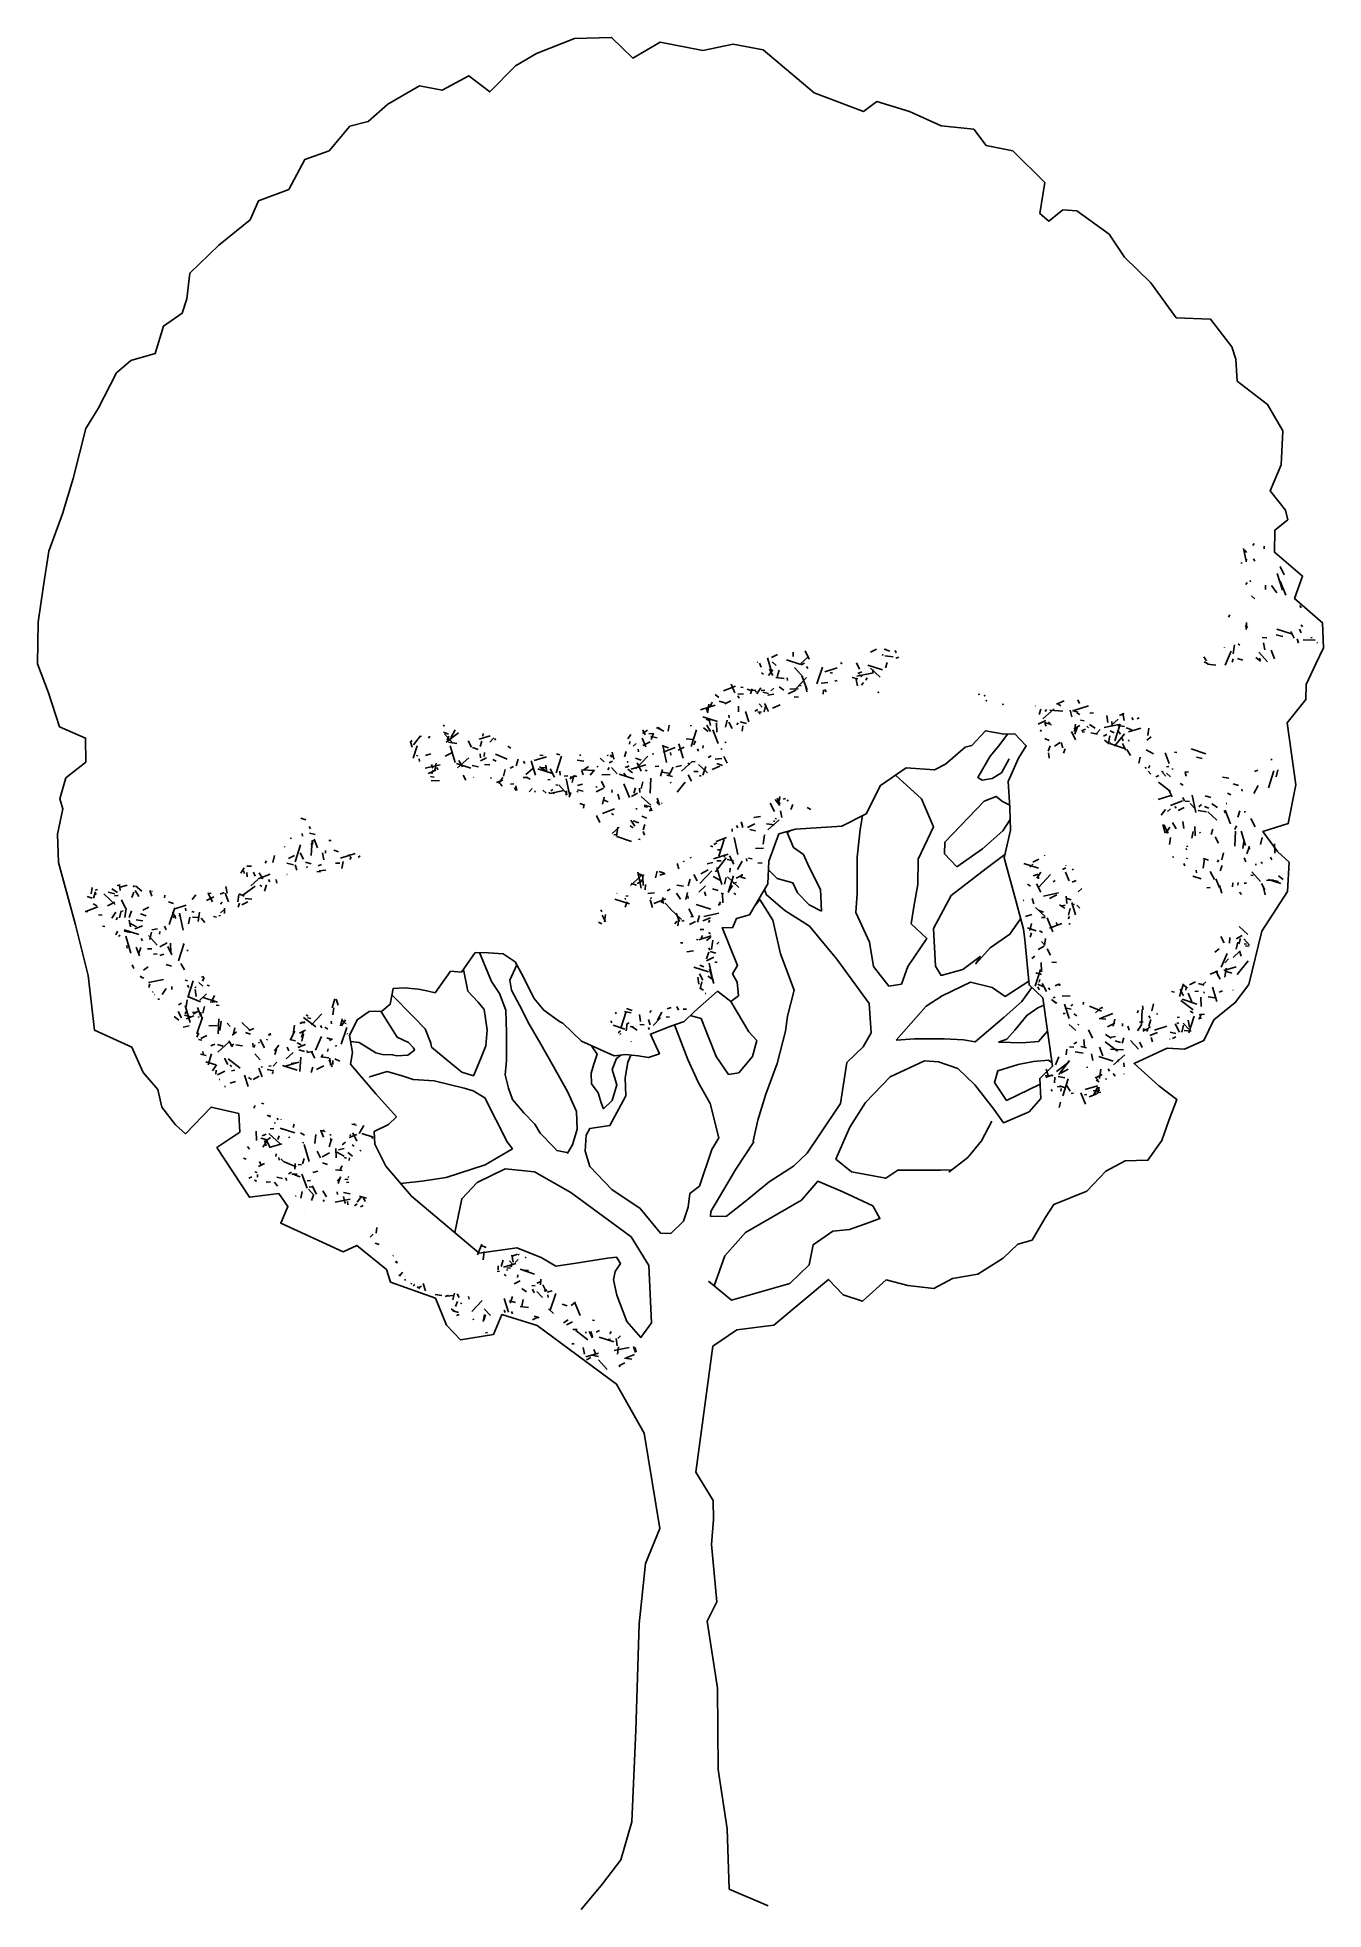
# Model space of a CAD drawing. Extents: x -2.3 to 3.15, y 0 to 7.93.
import ezdxf

# ---------------------------------------------------------------- set-up
doc = ezdxf.new("R2010")
doc.units = 0
doc.header["$LTSCALE"] = 10
doc.header["$MEASUREMENT"] = 0
doc.layers.get('0').update_dxf_attribs({"linetype": 'CONTINUOUS'})

msp = doc.modelspace()

# ---------------------------------------------------------------- linework, layer by layer
for p, q in [((2.8174, 5.7141), (2.8061, 5.7673)), ((2.8197, 5.7498), (2.8116, 5.7606)), ((2.8177, 5.711), (2.8193, 5.7223)), ((2.8458, 5.7791), (2.852, 5.7888)), ((2.8544, 5.7134), (2.8492, 5.7236)), ((2.8941, 5.766), (2.8937, 5.7775)), ((2.7968, 5.7036), (2.7995, 5.7078)), ((2.971, 5.5902), (2.9492, 5.6615)), ((2.9794, 5.6553), (2.9615, 5.6905)), ((2.8168, 5.6139), (2.8217, 5.6232)), ((2.8361, 5.626), (2.8351, 5.6309)), ((2.8399, 5.5669), (2.8538, 5.554)), ((2.9001, 5.5936), (2.8995, 5.611)), ((2.9482, 5.5792), (2.9251, 5.61)), ((2.9858, 5.5692), (2.962, 5.6281)), ((2.7433, 5.4757), (2.7487, 5.4858)), ((3.0505, 5.5158), (3.0453, 5.5261)), ((2.813, 5.4403), (2.8247, 5.4327)), ((2.8173, 5.4239), (2.8189, 5.4537)), ((2.9447, 5.4006), (2.9725, 5.3942)), ((2.9483, 5.4251), (3.0101, 5.405)), ((3.0204, 5.3877), (3.0065, 5.4148)), ((3.0504, 5.4092), (3.0439, 5.4254)), ((3.0566, 5.4355), (3.0506, 5.4435)), ((0.8062, 5.3051), (0.8316, 5.318)), ((0.8985, 5.31), (0.8979, 5.3275)), ((0.9666, 5.2987), (0.9487, 5.3339)), ((1.2252, 5.3277), (1.2506, 5.3407)), ((1.2772, 5.3139), (1.2784, 5.3188)), ((1.2834, 5.3403), (1.3072, 5.3326)), ((1.2909, 5.3405), (1.2917, 5.3417)), ((1.3348, 5.3252), (1.3301, 5.3345)), ((2.7265, 5.3459), (2.7264, 5.3471)), ((2.7286, 5.2729), (2.7535, 5.3314)), ((2.7628, 5.3202), (2.7683, 5.3594)), ((2.7834, 5.3633), (2.7913, 5.3572)), ((2.8712, 5.3281), (2.908, 5.2873)), ((2.8861, 5.3898), (2.9046, 5.3888)), ((2.8974, 5.3379), (2.8912, 5.3668)), ((2.9383, 5.2997), (2.9235, 5.3363)), ((3.0395, 5.3662), (3.0338, 5.3846)), ((3.0594, 5.3807), (3.1097, 5.378)), ((3.0913, 5.3881), (3.0976, 5.39)), ((3.1165, 5.3685), (3.1198, 5.368)), ((0.7452, 5.2864), (0.7489, 5.2845)), ((0.7626, 5.2648), (0.7561, 5.281)), ((0.7643, 5.2401), (0.7722, 5.2339)), ((0.8067, 5.246), (0.7892, 5.3035)), ((0.7941, 5.2295), (0.8122, 5.2528)), ((0.8115, 5.2286), (0.7977, 5.2558)), ((0.8088, 5.2865), (0.8256, 5.2709)), ((0.8298, 5.2229), (0.839, 5.2509)), ((0.8694, 5.296), (0.9312, 5.276)), ((0.904, 5.2634), (0.9408, 5.2225)), ((0.931, 5.2797), (0.9604, 5.3061)), ((0.9326, 5.2741), (0.946, 5.2809)), ((0.9607, 5.2587), (0.9547, 5.2667)), ((0.9991, 5.1936), (1.0221, 5.2645)), ((1.032, 5.2448), (1.0846, 5.2609)), ((1.0552, 5.2415), (1.065, 5.2392)), ((1.098, 5.284), (1.1064, 5.2785)), ((1.1797, 5.2551), (1.1658, 5.2823)), ((1.1677, 5.2254), (1.2313, 5.2389)), ((1.1723, 5.2372), (1.1895, 5.2442)), ((1.2143, 5.2734), (1.2761, 5.2533)), ((1.2258, 5.2601), (1.2661, 5.2225)), ((1.2363, 5.2367), (1.2357, 5.2542)), ((1.2871, 5.3125), (1.3218, 5.3076)), ((1.2894, 5.2618), (1.2967, 5.2841)), ((1.3332, 5.3022), (1.3459, 5.3073)), ((2.6493, 5.2907), (2.6382, 5.3085)), ((2.6402, 5.287), (2.6565, 5.2783)), ((2.6542, 5.2769), (2.6888, 5.2721)), ((2.759, 5.2854), (2.7622, 5.2991)), ((2.7816, 5.3004), (2.8035, 5.2933)), ((2.8583, 5.3048), (2.878, 5.2894)), ((2.8784, 5.2918), (2.8732, 5.302)), ((0.6034, 5.1637), (0.6544, 5.1844)), ((0.6505, 5.1553), (0.6357, 5.1919)), ((0.6766, 5.1801), (0.6864, 5.1778)), ((0.7027, 5.1714), (0.7246, 5.1643)), ((0.717, 5.1507), (0.7243, 5.173)), ((0.7244, 5.1658), (0.7394, 5.1663)), ((0.7387, 5.1586), (0.7417, 5.1625)), ((0.7442, 5.1506), (0.7608, 5.1762)), ((0.7631, 5.1653), (0.778, 5.1672)), ((0.7692, 5.1587), (0.7936, 5.1531)), ((0.8028, 5.1642), (0.8158, 5.1759)), ((0.8248, 5.2209), (0.8595, 5.2161)), ((0.8392, 5.1816), (0.8589, 5.1662)), ((0.8743, 5.2077), (0.8729, 5.2191)), ((0.8776, 5.1506), (0.9088, 5.1665)), ((0.8843, 5.1714), (0.9193, 5.1726)), ((0.9115, 5.1737), (0.9548, 5.2202)), ((0.922, 5.1848), (0.9319, 5.186)), ((0.958, 5.1684), (0.9342, 5.2273)), ((0.9567, 5.1596), (0.9506, 5.1884)), ((1.0163, 5.1964), (1.0446, 5.1999)), ((1.0253, 5.1503), (1.0262, 5.1678)), ((1.0377, 5.1592), (1.0325, 5.1695)), ((1.0748, 5.2056), (1.0846, 5.2077)), ((1.1478, 5.2201), (1.1722, 5.2145)), ((1.1713, 5.1845), (1.1642, 5.218)), ((1.1776, 5.2322), (1.1902, 5.2241)), ((1.1871, 5.1884), (1.196, 5.1998)), ((1.2057, 5.2093), (1.2119, 5.2189)), ((0.5059, 5.0839), (0.5681, 5.103)), ((0.536, 5.0712), (0.5291, 5.0936)), ((0.5369, 5.0766), (0.5411, 5.1068)), ((0.545, 5.0943), (0.5542, 5.116)), ((0.5678, 5.1489), (0.5827, 5.135)), ((0.5842, 5.1206), (0.6079, 5.1128)), ((0.6087, 5.109), (0.6341, 5.122)), ((0.6642, 5.1507), (0.6872, 5.1495)), ((0.6695, 5.1327), (0.6643, 5.143)), ((0.6658, 5.0755), (0.667, 5.0989)), ((0.735, 5.078), (0.7484, 5.0848)), ((0.7542, 5.1084), (0.7666, 5.0946)), ((0.7757, 5.0756), (0.7823, 5.1043)), ((0.7934, 5.0768), (0.7766, 5.1099)), ((0.7911, 5.1453), (0.8155, 5.1505)), ((0.8107, 5.0911), (0.8431, 5.1042)), ((0.902, 5.1382), (0.9204, 5.1372)), ((1.9244, 5.0993), (1.9237, 5.101)), ((1.9401, 5.0635), (1.9474, 5.0859)), ((1.9566, 5.0457), (2.0038, 5.0882)), ((1.9657, 5.0758), (1.972, 5.0855)), ((1.9856, 5.0814), (2.0406, 5.0785)), ((2.0141, 5.1081), (2.0466, 5.1212)), ((2.0198, 5.1087), (2.0324, 5.1005)), ((2.0785, 5.0534), (2.0723, 5.0823)), ((2.0824, 5.0807), (2.1043, 5.0736)), ((2.0871, 5.081), (2.1492, 5.1)), ((2.112, 5.1106), (2.1045, 5.1253)), ((-0.5854, 5.019), (-0.5796, 5.0145)), ((-0.5529, 4.9645), (-0.5343, 4.9994)), ((0.2713, 4.9781), (0.2607, 4.9989)), ((0.3191, 5.0089), (0.35, 4.9925)), ((0.3274, 5.0107), (0.3398, 4.9991)), ((0.3686, 4.9932), (0.3722, 5.0186)), ((0.4638, 5.0141), (0.465, 5.019)), ((0.4658, 4.9279), (0.4888, 4.9987)), ((0.5151, 5.0536), (0.5769, 5.0335)), ((0.5186, 5.0069), (0.5383, 4.9915)), ((0.53, 5.0436), (0.547, 5.0364)), ((0.548, 4.9919), (0.5319, 5.0178)), ((0.5473, 5.0173), (0.5412, 5.0462)), ((0.581, 4.9401), (0.5572, 4.9989)), ((0.5745, 4.9889), (0.5731, 5.0284)), ((0.6118, 5.0103), (0.6186, 5.04)), ((0.6267, 5.0493), (0.6253, 5.0607)), ((0.6394, 5.0046), (0.6256, 5.0318)), ((0.659, 5.0193), (0.6652, 5.029)), ((0.6733, 5.032), (0.701, 5.0256)), ((0.6816, 4.9926), (0.6848, 5.0154)), ((0.7097, 5.0331), (0.6965, 5.0763)), ((0.7488, 5.0751), (0.7636, 5.073)), ((0.7571, 5.0647), (0.7547, 5.0757)), ((0.7746, 5.0706), (0.7747, 5.0706)), ((1.9369, 5.0225), (1.9681, 5.0384)), ((1.9468, 4.991), (1.9488, 4.9993)), ((1.9638, 5.0298), (1.9876, 5.0221)), ((1.97, 5.0147), (1.9648, 5.0249)), ((1.98, 5.0324), (1.9924, 5.0187)), ((2.0869, 5.0035), (2.1123, 5.0164)), ((2.0905, 4.9921), (2.0947, 5.0223)), ((2.0921, 4.981), (2.1012, 5.0091)), ((2.1001, 5.0701), (2.1133, 5.0631)), ((2.1158, 5.0395), (2.1307, 5.0374)), ((2.1194, 4.9942), (2.1366, 5.0012)), ((2.1423, 5.0138), (2.1502, 5.0077)), ((2.154, 5.0215), (2.1779, 5.006)), ((2.1559, 5.0693), (2.1708, 5.0711)), ((2.1834, 4.9832), (2.1994, 5.0004)), ((2.2158, 5.0085), (2.2794, 5.022)), ((2.2314, 5.0292), (2.2277, 5.0595)), ((2.2462, 5.0171), (2.2755, 5.0435)), ((2.2498, 5.0169), (2.2491, 5.0344)), ((2.2613, 4.9518), (2.2844, 5.0226)), ((2.2743, 5.0172), (2.3025, 5.0133)), ((2.2803, 5.0592), (2.3008, 5.0675)), ((2.3014, 5.0389), (2.295, 5.0691)), ((2.3088, 5.0071), (2.3325, 4.9994)), ((2.3189, 4.9898), (2.3715, 5.0059)), ((2.3382, 5.0412), (2.333, 5.0514)), ((2.3558, 5.0451), (2.3645, 5.0496)), ((2.4012, 4.9752), (2.4054, 5.0054)), ((-0.7244, 4.9465), (-0.7159, 4.9542)), ((-0.7164, 4.9257), (-0.7233, 4.9482)), ((-0.712, 4.8792), (-0.6951, 4.9312)), ((-0.7113, 4.9353), (-0.6816, 4.9734)), ((-0.678, 4.9686), (-0.6806, 4.9738)), ((-0.6478, 4.9628), (-0.6415, 4.9724)), ((-0.5829, 4.9891), (-0.5618, 4.9801)), ((-0.5788, 4.982), (-0.542, 4.9412)), ((-0.5723, 4.9465), (-0.5204, 4.9856)), ((-0.5677, 4.956), (-0.5608, 4.9721)), ((-0.5621, 4.9462), (-0.5274, 4.9413)), ((-0.5341, 4.8596), (-0.5559, 4.9308)), ((-0.465, 4.9251), (-0.4788, 4.9523)), ((-0.46, 4.9235), (-0.4362, 4.9158)), ((-0.4318, 4.9594), (-0.3863, 4.9733)), ((-0.4278, 4.9285), (-0.4206, 4.9509)), ((-0.417, 4.9723), (-0.4154, 4.9837)), ((-0.3873, 4.9469), (-0.3706, 4.9648)), ((-0.3634, 4.9549), (-0.3665, 4.9626)), ((-0.3113, 4.9291), (-0.2987, 4.921)), ((0.1975, 4.9606), (0.2096, 4.9792)), ((0.2044, 4.9385), (0.206, 4.9499)), ((0.2201, 4.9289), (0.2331, 4.9406)), ((0.2735, 4.9269), (0.2587, 4.9636)), ((0.2597, 4.9834), (0.2809, 4.9966)), ((0.2611, 4.9319), (0.2923, 4.9478)), ((0.2865, 4.9835), (0.3013, 4.9814)), ((0.2947, 4.9706), (0.3225, 4.9642)), ((0.2965, 4.9571), (0.3057, 4.9852)), ((0.3608, 4.8606), (0.3453, 4.9335)), ((0.347, 4.9038), (0.398, 4.9244)), ((0.3484, 4.929), (0.3703, 4.9219)), ((0.4111, 4.913), (0.4365, 4.9259)), ((0.4326, 4.879), (0.414, 4.9398)), ((0.4449, 4.9612), (0.4731, 4.9573)), ((0.4776, 4.9355), (0.4844, 4.9516)), ((0.4975, 4.9087), (0.4923, 4.9189)), ((0.5151, 4.9216), (0.5167, 4.933)), ((0.5957, 4.9156), (0.5931, 4.9198)), ((0.6099, 4.9438), (0.6127, 4.948)), ((1.9648, 4.9616), (1.9836, 4.9536)), ((1.9792, 4.9088), (1.9865, 4.9312)), ((2.0054, 4.9302), (2.0295, 4.9453)), ((2.0404, 4.9224), (2.0335, 4.9449)), ((2.0434, 4.9), (2.0512, 4.9184)), ((2.0951, 4.9566), (2.0771, 4.9918)), ((2.1229, 4.9887), (2.1327, 4.9908)), ((2.1598, 4.9865), (2.1876, 4.9801)), ((2.2132, 4.9725), (2.2266, 4.9793)), ((2.2172, 4.9554), (2.2369, 4.94)), ((2.2337, 4.9443), (2.2404, 4.973)), ((2.2397, 4.9402), (2.3015, 4.9201)), ((2.2413, 4.995), (2.2577, 4.9863)), ((2.2423, 4.9399), (2.2417, 4.9448)), ((2.2604, 4.9294), (2.3015, 4.9821)), ((2.2846, 4.9808), (2.2765, 4.9916)), ((2.2965, 4.9525), (2.2899, 4.9687)), ((2.3081, 4.913), (2.2942, 4.9402)), ((2.3201, 4.9509), (2.3191, 4.9558)), ((2.3969, 4.9548), (2.4153, 4.9686)), ((-0.7209, 4.9074), (-0.7207, 4.9073)), ((-0.6968, 4.8873), (-0.6941, 4.8915)), ((-0.6858, 4.865), (-0.6872, 4.8764)), ((-0.6617, 4.8365), (-0.5981, 4.85)), ((-0.6594, 4.8898), (-0.6374, 4.8965)), ((-0.6282, 4.836), (-0.6348, 4.8523)), ((-0.6209, 4.8283), (-0.6143, 4.8571)), ((-0.6069, 4.8292), (-0.6122, 4.8394)), ((-0.5767, 4.8867), (-0.5456, 4.9026)), ((-0.529, 4.8565), (-0.4672, 4.8365)), ((-0.5241, 4.8375), (-0.4769, 4.88)), ((-0.5026, 4.8425), (-0.5187, 4.8684)), ((-0.4625, 4.8477), (-0.4347, 4.8413)), ((-0.4275, 4.8799), (-0.4281, 4.8974)), ((-0.4268, 4.8677), (-0.4014, 4.8806)), ((-0.4108, 4.8855), (-0.4098, 4.903)), ((-0.4095, 4.8514), (-0.3866, 4.8502)), ((-0.3742, 4.8735), (-0.3609, 4.8664)), ((-0.3638, 4.8961), (-0.3132, 4.8746)), ((-0.3004, 4.8367), (-0.287, 4.8435)), ((-0.2759, 4.846), (-0.2668, 4.8741)), ((-0.2388, 4.8557), (-0.244, 4.8659)), ((-0.1936, 4.8063), (-0.2121, 4.867)), ((-0.1999, 4.8681), (-0.1473, 4.8842)), ((-0.1771, 4.842), (-0.1532, 4.8264)), ((-0.1759, 4.8919), (-0.161, 4.8898)), ((-0.1718, 4.8389), (-0.1534, 4.838)), ((-0.1461, 4.8189), (-0.1498, 4.8492)), ((-0.1066, 4.8168), (-0.0836, 4.8876)), ((-0.1052, 4.8976), (-0.0913, 4.8931)), ((-0.0174, 4.8697), (0.0108, 4.8657)), ((-0.0078, 4.8903), (-0.0019, 4.8933)), ((0.011, 4.8288), (0.031, 4.8438)), ((0.0704, 4.8409), (0.0678, 4.8451)), ((0.08, 4.879), (0.0969, 4.8633)), ((0.1125, 4.8879), (0.1119, 4.8929)), ((0.1123, 4.8294), (0.1185, 4.839)), ((0.1186, 4.8593), (0.1319, 4.8661)), ((0.1232, 4.8906), (0.1311, 4.8845)), ((0.1293, 4.8822), (0.1241, 4.8924)), ((0.1379, 4.8751), (0.1317, 4.9039)), ((0.1837, 4.8849), (0.191, 4.9073)), ((0.1861, 4.8388), (0.2033, 4.8457)), ((0.2117, 4.8319), (0.2739, 4.8509)), ((0.2299, 4.8781), (0.2536, 4.8704)), ((0.2313, 4.8329), (0.2821, 4.8874)), ((0.2543, 4.8241), (0.2364, 4.8593)), ((0.2421, 4.9058), (0.2417, 4.9173)), ((0.314, 4.8431), (0.3289, 4.845)), ((0.3709, 4.8058), (0.3894, 4.8407)), ((0.3792, 4.8909), (0.3778, 4.9024)), ((0.4004, 4.8424), (0.4249, 4.8476)), ((0.4249, 4.8239), (0.4721, 4.8664)), ((0.4512, 4.8573), (0.4596, 4.8519)), ((0.4728, 4.8626), (0.4827, 4.8639)), ((0.4971, 4.8525), (0.5355, 4.8166)), ((0.5159, 4.8069), (0.528, 4.844)), ((0.5375, 4.8819), (0.5509, 4.8887)), ((0.5544, 4.8311), (0.5868, 4.8442)), ((0.5671, 4.8742), (0.5954, 4.8777)), ((0.5748, 4.8554), (0.5983, 4.8478)), ((0.5797, 4.8386), (0.5795, 4.844)), ((0.6187, 4.858), (0.6046, 4.8858)), ((1.9828, 4.8791), (1.9801, 4.9011)), ((2.3278, 4.8899), (2.3121, 4.9149)), ((2.3625, 4.8575), (2.3683, 4.8824)), ((2.3946, 4.8349), (2.3899, 4.8411)), ((2.3946, 4.9135), (2.4255, 4.8971)), ((2.4036, 4.8368), (2.409, 4.8469)), ((2.4918, 4.8561), (2.4739, 4.9006)), ((2.4796, 4.842), (2.4895, 4.8432)), ((2.5141, 4.9047), (2.5238, 4.9024)), ((2.5846, 4.9175), (2.6464, 4.8974)), ((2.6066, 4.8833), (2.631, 4.8777)), ((2.9254, 4.8704), (2.9252, 4.8764)), ((-0.6491, 4.8141), (-0.6166, 4.8273)), ((-0.6382, 4.8004), (-0.6233, 4.7983)), ((-0.6353, 4.7831), (-0.6003, 4.7843)), ((-0.6339, 4.8122), (-0.6256, 4.8277)), ((-0.4892, 4.7854), (-0.4999, 4.8063)), ((-0.4557, 4.7961), (-0.4567, 4.7986)), ((-0.3826, 4.7927), (-0.3814, 4.7962)), ((-0.3583, 4.7752), (-0.3318, 4.7859)), ((-0.3492, 4.7707), (-0.3326, 4.7963)), ((-0.3353, 4.7599), (-0.3434, 4.7707)), ((-0.3293, 4.8021), (-0.3227, 4.8308)), ((-0.3, 4.7678), (-0.2851, 4.7696)), ((-0.2734, 4.7414), (-0.2777, 4.7617)), ((-0.2454, 4.7967), (-0.2269, 4.7973)), ((-0.2345, 4.8089), (-0.2052, 4.8353)), ((-0.2329, 4.7983), (-0.2165, 4.7897)), ((-0.1841, 4.8339), (-0.1223, 4.8138)), ((-0.1412, 4.7873), (-0.1312, 4.7885)), ((-0.1138, 4.7976), (-0.1317, 4.8328)), ((-0.1082, 4.7659), (-0.0985, 4.7637)), ((-0.0944, 4.7655), (-0.0576, 4.7246)), ((-0.0897, 4.8066), (-0.0903, 4.8241)), ((-0.072, 4.8027), (-0.057, 4.8033)), ((-0.0486, 4.7184), (-0.0641, 4.7912)), ((-0.0486, 4.7907), (-0.0244, 4.8058)), ((-0.0469, 4.7988), (-0.0186, 4.8023)), ((-0.0377, 4.7758), (-0.0311, 4.8046)), ((-0.0159, 4.7623), (0.0061, 4.769)), ((0.0015, 4.8299), (0.0564, 4.827)), ((0.0087, 4.8081), (0.0021, 4.8243)), ((0.0381, 4.8061), (0.0562, 4.8293)), ((0.0992, 4.754), (0.0854, 4.7812)), ((0.0879, 4.8083), (0.1229, 4.8096)), ((0.1289, 4.8387), (0.1524, 4.8127)), ((0.1608, 4.8112), (0.2226, 4.7911)), ((0.204, 4.7117), (0.1803, 4.7706)), ((0.1887, 4.8041), (0.1806, 4.8148)), ((0.198, 4.8321), (0.2177, 4.8167)), ((0.2539, 4.7495), (0.2606, 4.7783)), ((0.2703, 4.8274), (0.2801, 4.8251)), ((0.2922, 4.731), (0.2955, 4.7944)), ((0.3357, 4.8024), (0.3448, 4.8305)), ((0.3426, 4.8191), (0.3773, 4.8142)), ((0.3629, 4.806), (0.3873, 4.8004)), ((0.3795, 4.7726), (0.3785, 4.7774)), ((0.4071, 4.7342), (0.44, 4.7763)), ((0.4674, 4.7805), (0.4535, 4.8077)), ((0.4777, 4.8219), (0.4962, 4.8226)), ((0.5008, 4.8037), (0.5086, 4.8033)), ((2.4131, 4.8103), (2.4031, 4.8237)), ((2.4346, 4.799), (2.448, 4.8059)), ((2.4457, 4.7768), (2.4969, 4.7368)), ((2.4589, 4.8235), (2.4673, 4.8181)), ((2.4644, 4.8158), (2.4767, 4.8021)), ((2.4797, 4.8156), (2.4966, 4.7999)), ((2.5051, 4.8303), (2.5062, 4.8352)), ((2.5386, 4.7718), (2.5512, 4.7636)), ((2.5582, 4.8208), (2.5731, 4.8187)), ((2.5632, 4.803), (2.5586, 4.8182)), ((2.7167, 4.7985), (2.7449, 4.7945)), ((2.7628, 4.7702), (2.7847, 4.7631)), ((2.8501, 4.7285), (2.8686, 4.7634)), ((2.8536, 4.8217), (2.8669, 4.8285)), ((2.912, 4.7535), (2.935, 4.8244)), ((2.9446, 4.8002), (2.9515, 4.8299)), ((-0.2761, 4.7417), (-0.2828, 4.7547)), ((-0.2208, 4.7367), (-0.2081, 4.7504)), ((-0.1961, 4.7345), (-0.1947, 4.7402)), ((-0.1629, 4.7431), (-0.1492, 4.7304)), ((-0.1351, 4.7296), (-0.1357, 4.7345)), ((-0.1334, 4.729), (-0.074, 4.7416)), ((-0.1291, 4.7404), (-0.1207, 4.7457)), ((-0.1151, 4.7273), (-0.1183, 4.7352)), ((-0.0638, 4.7222), (-0.0629, 4.7396)), ((-0.051, 4.7127), (-0.0444, 4.733)), ((-0.0173, 4.7351), (-0.0143, 4.7391)), ((-0.0157, 4.7445), (0.0087, 4.7389)), ((-0.0059, 4.6866), (0.016, 4.6795)), ((0.0632, 4.7539), (0.066, 4.7581)), ((0.0636, 4.7359), (0.0948, 4.7518)), ((0.09, 4.6842), (0.0969, 4.7139)), ((0.0965, 4.7007), (0.1135, 4.6935)), ((0.1316, 4.7326), (0.1302, 4.744)), ((0.1618, 4.7042), (0.155, 4.7267)), ((0.2136, 4.7169), (0.239, 4.7298)), ((0.2228, 4.7302), (0.2301, 4.7526)), ((0.2481, 4.7334), (0.2475, 4.7509)), ((0.2541, 4.7166), (0.2944, 4.6791)), ((0.3254, 4.6846), (0.3202, 4.6949)), ((0.3316, 4.6791), (0.3224, 4.7094)), ((0.3399, 4.6859), (0.343, 4.6874)), ((0.8186, 4.653), (0.8006, 4.6882)), ((0.8412, 4.6777), (0.8219, 4.7033)), ((0.841, 4.6837), (0.8308, 4.7089)), ((0.8344, 4.6867), (0.8416, 4.709)), ((0.8371, 4.697), (0.8414, 4.7156)), ((0.8552, 4.7044), (0.8652, 4.7075)), ((0.8723, 4.6959), (0.8764, 4.7023)), ((0.8879, 4.6608), (0.8971, 4.6825)), ((2.4448, 4.7041), (2.4985, 4.7205)), ((2.5041, 4.7155), (2.4903, 4.7427)), ((2.4976, 4.6778), (2.5486, 4.6984)), ((2.5565, 4.6962), (2.5499, 4.7124)), ((2.5593, 4.6958), (2.5778, 4.6948)), ((2.5805, 4.6869), (2.6039, 4.6609)), ((2.6043, 4.6483), (2.5888, 4.7212)), ((2.6178, 4.6718), (2.6283, 4.683)), ((2.6443, 4.7193), (2.6681, 4.7116)), ((2.6728, 4.6846), (2.6967, 4.6691)), ((2.7326, 4.6867), (2.7364, 4.6865)), ((2.739, 4.7304), (2.7522, 4.7233)), ((2.8011, 4.7384), (2.8, 4.7476)), ((-1.1885, 4.6239), (-1.1664, 4.6167)), ((0.0097, 4.6668), (0.0113, 4.6783)), ((0.0794, 4.6058), (0.0643, 4.6352)), ((0.0907, 4.6438), (0.1417, 4.6644)), ((0.1278, 4.644), (0.1362, 4.6385)), ((0.2265, 4.5911), (0.2109, 4.6161)), ((0.2205, 4.613), (0.2443, 4.6053)), ((0.2337, 4.6618), (0.2348, 4.6667)), ((0.2562, 4.6329), (0.2774, 4.6239)), ((0.2666, 4.6732), (0.2814, 4.6711)), ((0.267, 4.6793), (0.2947, 4.6729)), ((0.2899, 4.6535), (0.2981, 4.6689)), ((0.3002, 4.6561), (0.294, 4.6643)), ((0.6847, 4.5848), (0.6771, 4.6094)), ((0.6823, 4.5972), (0.6816, 4.6021)), ((0.7039, 4.5851), (0.7351, 4.601)), ((0.7319, 4.6274), (0.7602, 4.6309)), ((0.7911, 4.5749), (0.8383, 4.6174)), ((0.8169, 4.6093), (0.818, 4.6142)), ((0.8233, 4.6204), (0.826, 4.6246)), ((0.8502, 4.6267), (0.844, 4.6555)), ((0.958, 4.6692), (0.9735, 4.661)), ((2.4571, 4.637), (2.4762, 4.6615)), ((2.4841, 4.6526), (2.4971, 4.6643)), ((2.5215, 4.5799), (2.5053, 4.6057)), ((2.5215, 4.6665), (2.5154, 4.6745)), ((2.5296, 4.6566), (2.555, 4.6696)), ((2.5536, 4.58), (2.5498, 4.6103)), ((2.6144, 4.6563), (2.6491, 4.6515)), ((2.6418, 4.6742), (2.6588, 4.667)), ((2.6559, 4.6513), (2.694, 4.6157)), ((2.7303, 4.6461), (2.7251, 4.6563)), ((2.7518, 4.5998), (2.728, 4.6587)), ((2.7819, 4.6281), (2.791, 4.6561)), ((2.8121, 4.6491), (2.8115, 4.654)), ((2.8553, 4.588), (2.8374, 4.6232)), ((-1.2336, 4.5391), (-1.2271, 4.5387)), ((-1.1809, 4.5482), (-1.1823, 4.5597)), ((-1.1472, 4.5786), (-1.1524, 4.5889)), ((-1.1514, 4.5602), (-1.127, 4.5546)), ((-1.1438, 4.4662), (-1.1405, 4.5297)), ((-1.1427, 4.5023), (-1.136, 4.531)), ((-1.1174, 4.4982), (-1.1322, 4.5348)), ((-1.0688, 4.5304), (-1.0593, 4.5299)), ((0.1317, 4.5599), (0.161, 4.5864)), ((0.1379, 4.5545), (0.1463, 4.5555)), ((0.1495, 4.5478), (0.155, 4.5869)), ((0.1514, 4.5461), (0.2132, 4.526)), ((0.2075, 4.5922), (0.2201, 4.584)), ((0.2426, 4.5361), (0.2494, 4.5345)), ((0.262, 4.5756), (0.2692, 4.5979)), ((0.2687, 4.5517), (0.2621, 4.568)), ((0.5721, 4.5255), (0.6153, 4.5429)), ((0.5832, 4.4638), (0.6062, 4.5347)), ((0.6392, 4.5676), (0.6398, 4.5796)), ((0.6637, 4.47), (0.6482, 4.5428)), ((0.6634, 4.583), (0.6578, 4.594)), ((0.7138, 4.5761), (0.7381, 4.5705)), ((0.7709, 4.514), (0.7764, 4.5531)), ((0.7851, 4.6003), (0.8197, 4.5955)), ((2.4748, 4.5621), (2.4641, 4.5969)), ((2.4872, 4.5615), (2.4693, 4.5967)), ((2.4776, 4.5603), (2.4943, 4.5859)), ((2.4927, 4.5128), (2.497, 4.5431)), ((2.5868, 4.5394), (2.5934, 4.5682)), ((2.6013, 4.5493), (2.6, 4.5888)), ((2.623, 4.5603), (2.6219, 4.5652)), ((2.669, 4.5559), (2.6763, 4.5782)), ((2.7002, 4.5179), (2.6864, 4.5451)), ((2.7691, 4.5762), (2.7773, 4.5916)), ((2.7692, 4.5055), (2.7725, 4.569)), ((2.8153, 4.5088), (2.7967, 4.5696)), ((2.8035, 4.4959), (2.8077, 4.5261)), ((2.8784, 4.5132), (2.885, 4.5419)), ((-1.3391, 4.4339), (-1.3337, 4.4441)), ((-1.3066, 4.437), (-1.2997, 4.4667)), ((-1.2547, 4.5009), (-1.2575, 4.5046)), ((-1.2408, 4.4529), (-1.2154, 4.4658)), ((-1.2123, 4.4399), (-1.1893, 4.5108)), ((-1.1773, 4.4505), (-1.1911, 4.4777)), ((-1.1453, 4.5139), (-1.1355, 4.516)), ((-1.0904, 4.4483), (-1.0966, 4.4772)), ((-1.0839, 4.4757), (-1.0843, 4.4872)), ((-1.0489, 4.4891), (-1.0281, 4.4824)), ((-1.0202, 4.4553), (-0.958, 4.4743)), ((-0.9856, 4.4698), (-0.9732, 4.456)), ((-0.9812, 4.4495), (-0.9749, 4.4591)), ((-0.9455, 4.4581), (-0.9373, 4.4655)), ((0.4347, 4.4388), (0.4341, 4.4437)), ((0.464, 4.4554), (0.4628, 4.4585)), ((0.5483, 4.5065), (0.5582, 4.5033)), ((0.561, 4.4524), (0.6231, 4.4714)), ((0.5613, 4.5124), (0.5747, 4.5192)), ((0.5689, 4.3971), (0.6148, 4.4558)), ((0.5751, 4.4443), (0.5936, 4.4433)), ((0.5779, 4.4902), (0.5929, 4.4907)), ((0.6067, 4.4593), (0.6083, 4.4707)), ((0.6178, 4.4495), (0.6456, 4.4431)), ((0.6465, 4.429), (0.6286, 4.4642)), ((0.7013, 4.4418), (0.6999, 4.4532)), ((0.709, 4.4545), (0.7239, 4.4524)), ((0.7378, 4.4958), (0.7728, 4.497)), ((1.9131, 4.4379), (1.9385, 4.4509)), ((1.9639, 4.4649), (1.9626, 4.4676)), ((2.5059, 4.4601), (2.5107, 4.459)), ((2.5645, 4.4907), (2.5639, 4.4957)), ((2.5692, 4.5035), (2.5665, 4.5078)), ((2.5665, 4.4517), (2.5677, 4.4566)), ((2.6349, 4.4542), (2.6587, 4.4465)), ((2.6352, 4.4125), (2.6407, 4.4517)), ((2.6956, 4.438), (2.701, 4.4481)), ((2.7145, 4.4478), (2.7213, 4.4776)), ((2.8164, 4.4399), (2.8099, 4.4561)), ((2.821, 4.4734), (2.8301, 4.5014)), ((2.8312, 4.4937), (2.8298, 4.5051)), ((2.9264, 4.4485), (2.9212, 4.4588)), ((2.9391, 4.4761), (2.9378, 4.5156)), ((-1.4426, 4.3908), (-1.4276, 4.414)), ((-1.4285, 4.3899), (-1.4299, 4.4013)), ((-1.4164, 4.4205), (-1.3967, 4.4212)), ((-1.4157, 4.3765), (-1.4163, 4.394)), ((-1.4001, 4.3382), (-1.3707, 4.3646)), ((-1.3822, 4.3793), (-1.3887, 4.3956)), ((-1.369, 4.3668), (-1.318, 4.3875)), ((-1.3494, 4.367), (-1.3651, 4.3921)), ((-1.3631, 4.3702), (-1.3482, 4.372)), ((-1.3192, 4.3546), (-1.3245, 4.3648)), ((-1.2892, 4.3491), (-1.2924, 4.3645)), ((-1.2478, 4.3857), (-1.2456, 4.3863)), ((-1.2473, 4.4336), (-1.2196, 4.4271)), ((-1.2051, 4.4034), (-1.2125, 4.4273)), ((-1.1686, 4.4386), (-1.1448, 4.4309)), ((-1.1629, 4.4146), (-1.1618, 4.4195)), ((-1.1203, 4.3985), (-1.1055, 4.3964)), ((-1.1144, 4.4219), (-1.1011, 4.4287)), ((-1.11, 4.4013), (-1.0817, 4.4047)), ((-1.0419, 4.4336), (-1.0234, 4.4343)), ((-1.015, 4.4107), (-1.0081, 4.4404)), ((0.2083, 4.3396), (0.2555, 4.3821)), ((0.2392, 4.388), (0.267, 4.3816)), ((0.2542, 4.3277), (0.2397, 4.3961)), ((0.2402, 4.3938), (0.2525, 4.3801)), ((0.2467, 4.3629), (0.2616, 4.3608)), ((0.2619, 4.3391), (0.2605, 4.3785)), ((0.3154, 4.371), (0.322, 4.3997)), ((0.3297, 4.3988), (0.3515, 4.3917)), ((0.3333, 4.3828), (0.3553, 4.3895)), ((0.4139, 4.41), (0.407, 4.4325)), ((0.4531, 4.3384), (0.4622, 4.3664)), ((0.4914, 4.3589), (0.4775, 4.3861)), ((0.503, 4.3471), (0.5538, 4.4016)), ((0.5063, 4.389), (0.5375, 4.4049)), ((0.5339, 4.4311), (0.5583, 4.4363)), ((0.5592, 4.3772), (0.5901, 4.3607)), ((0.5962, 4.3439), (0.5744, 4.4152)), ((0.607, 4.3447), (0.6136, 4.3735)), ((0.6199, 4.3756), (0.6674, 4.3312)), ((0.6223, 4.3091), (0.6454, 4.38)), ((0.6302, 4.3953), (0.6311, 4.4128)), ((0.6563, 4.37), (0.6817, 4.383)), ((0.6629, 4.407), (0.6814, 4.4419)), ((0.6746, 4.3761), (0.6965, 4.369)), ((0.6824, 4.3819), (0.6813, 4.3868)), ((0.7484, 4.4352), (0.7668, 4.4342)), ((1.876, 4.4326), (1.9378, 4.4126)), ((1.9014, 4.4172), (1.9144, 4.429)), ((1.9145, 4.3798), (1.9365, 4.3866)), ((1.9309, 4.3704), (1.9475, 4.396)), ((1.9372, 4.367), (1.9366, 4.3845)), ((1.9376, 4.331), (1.9884, 4.3855)), ((2.0395, 4.4069), (2.0529, 4.4137)), ((2.0673, 4.3583), (2.0525, 4.395)), ((2.0537, 4.4219), (2.0538, 4.4234)), ((2.0801, 4.4049), (2.0861, 4.4087)), ((2.5583, 4.422), (2.553, 4.4323)), ((2.5912, 4.3791), (2.6277, 4.3672)), ((2.6068, 4.3929), (2.6064, 4.4044)), ((2.6833, 4.3639), (2.6653, 4.3991)), ((2.7043, 4.3304), (2.6895, 4.367)), ((2.7081, 4.4012), (2.7154, 4.4236)), ((2.8372, 4.3836), (2.8469, 4.3813)), ((2.8415, 4.397), (2.8783, 4.3561)), ((2.8581, 4.4255), (2.8593, 4.4303)), ((2.8792, 4.4381), (2.8871, 4.432)), ((2.9035, 4.36), (2.9318, 4.3635)), ((2.9108, 4.3646), (2.9647, 4.3471)), ((2.9541, 4.3796), (2.9738, 4.3642)), ((-2.0942, 4.2924), (-2.0723, 4.2853)), ((-2.0764, 4.3041), (-2.0728, 4.3302)), ((-2.0668, 4.2859), (-2.0596, 4.3082)), ((-2.0555, 4.3016), (-2.0607, 4.3118)), ((-2.06, 4.3195), (-2.0502, 4.3215)), ((-2.0228, 4.3031), (-1.9752, 4.2588)), ((-2.0045, 4.3107), (-1.9767, 4.3043)), ((-1.9894, 4.3255), (-1.9655, 4.31)), ((-1.9771, 4.2948), (-1.9622, 4.2966)), ((-1.967, 4.3392), (-1.9542, 4.342)), ((-1.9579, 4.3307), (-1.9238, 4.3411)), ((-1.9537, 4.3178), (-1.9567, 4.342)), ((-1.9048, 4.2887), (-1.8956, 4.3104)), ((-1.8973, 4.332), (-1.8939, 4.3385)), ((-1.8747, 4.2923), (-1.8904, 4.3174)), ((-1.8894, 4.3371), (-1.8618, 4.3156)), ((-1.8201, 4.2939), (-1.8275, 4.318)), ((-1.8238, 4.3109), (-1.8265, 4.3177)), ((-1.8183, 4.3143), (-1.8162, 4.3146)), ((-1.7657, 4.2872), (-1.7641, 4.2985)), ((-1.6487, 4.2798), (-1.6331, 4.2997)), ((-1.5884, 4.2758), (-1.5572, 4.2917)), ((-1.5826, 4.3069), (-1.5678, 4.3048)), ((-1.5624, 4.27), (-1.5803, 4.3052)), ((-1.5299, 4.3018), (-1.5128, 4.3088)), ((-1.4943, 4.2698), (-1.5091, 4.3065)), ((-1.4999, 4.3061), (-1.506, 4.335)), ((-1.455, 4.2703), (-1.4507, 4.3005)), ((-1.4499, 4.3032), (-1.4288, 4.2942)), ((-1.4334, 4.2976), (-1.3815, 4.3367)), ((-1.4242, 4.2846), (-1.396, 4.2807)), ((-1.3612, 4.3409), (-1.3528, 4.3354)), ((-1.3425, 4.3145), (-1.3333, 4.3425)), ((0.1514, 4.3057), (0.1517, 4.3069)), ((0.1871, 4.2804), (0.1865, 4.2854)), ((0.1885, 4.2937), (0.1984, 4.2949)), ((0.2111, 4.3479), (0.2349, 4.3402)), ((0.2374, 4.3474), (0.2628, 4.3603)), ((0.2707, 4.3205), (0.2719, 4.344)), ((0.2828, 4.3053), (0.3111, 4.3087)), ((0.2951, 4.2833), (0.2962, 4.2881)), ((0.3402, 4.2662), (0.3475, 4.2886)), ((0.3638, 4.3164), (0.3771, 4.3232)), ((0.4202, 4.2811), (0.4041, 4.307)), ((0.4052, 4.3406), (0.4334, 4.3367)), ((0.443, 4.2794), (0.4499, 4.3091)), ((0.4537, 4.2834), (0.4523, 4.2948)), ((0.4978, 4.3109), (0.5272, 4.3374)), ((0.5286, 4.2954), (0.5221, 4.3116)), ((0.556, 4.3252), (0.5798, 4.3175)), ((0.5935, 4.3062), (0.6032, 4.304)), ((0.5997, 4.2658), (0.5983, 4.3053)), ((0.6242, 4.3139), (0.6408, 4.3394)), ((0.6436, 4.3496), (0.6585, 4.3514)), ((0.6466, 4.3071), (0.655, 4.3016)), ((1.8918, 4.3451), (1.9044, 4.3369)), ((1.9183, 4.2613), (1.9114, 4.2837)), ((1.947, 4.3109), (1.9291, 4.3461)), ((1.9587, 4.2943), (2.0222, 4.3078)), ((1.9845, 4.2835), (2.0157, 4.2994)), ((1.9995, 4.3545), (2.008, 4.3598)), ((2.0543, 4.2853), (2.0761, 4.2782)), ((2.0584, 4.2633), (2.0547, 4.2936)), ((2.0803, 4.3528), (2.0975, 4.3597)), ((2.1062, 4.3123), (2.1214, 4.326)), ((2.6504, 4.3289), (2.6653, 4.3308)), ((2.7151, 4.3062), (2.705, 4.3392)), ((2.7601, 4.3333), (2.7611, 4.3507)), ((2.7817, 4.3409), (2.7833, 4.3523)), ((2.7974, 4.3003), (2.7893, 4.3111)), ((2.8092, 4.3484), (2.8191, 4.3497)), ((2.8963, 4.3204), (2.8824, 4.3476)), ((2.8983, 4.2991), (2.8916, 4.3306)), ((2.9298, 4.3622), (2.9541, 4.3566)), ((2.9442, 4.3308), (2.9442, 4.3311)), ((-2.1024, 4.229), (-2.0912, 4.2285)), ((-2.0989, 4.2284), (-2.0479, 4.249)), ((-2.0682, 4.262), (-2.0519, 4.2533)), ((-2.045, 4.2153), (-2.0301, 4.2133)), ((-2.0073, 4.2532), (-1.9761, 4.2691)), ((-1.9893, 4.2008), (-1.9727, 4.2264)), ((-1.9561, 4.2025), (-1.9494, 4.2313)), ((-1.9305, 4.2435), (-1.9484, 4.2787)), ((-1.9428, 4.2285), (-1.9434, 4.2335)), ((-1.934, 4.2038), (-1.9285, 4.2429)), ((-1.9149, 4.2034), (-1.9058, 4.2314)), ((-1.8678, 4.2189), (-1.844, 4.2112)), ((-1.8573, 4.2342), (-1.8319, 4.2471)), ((-1.7492, 4.2698), (-1.7274, 4.2626)), ((-1.7456, 4.1741), (-1.7226, 4.245)), ((-1.7175, 4.1999), (-1.7313, 4.2271)), ((-1.7309, 4.2032), (-1.7176, 4.21)), ((-1.726, 4.2395), (-1.6734, 4.2555)), ((-1.7041, 4.2088), (-1.701, 4.2128)), ((-1.6864, 4.1494), (-1.7019, 4.2223)), ((-1.6761, 4.2315), (-1.6775, 4.2429)), ((-1.6645, 4.1762), (-1.6578, 4.205)), ((-1.6503, 4.2289), (-1.6405, 4.2267)), ((-1.6467, 4.2052), (-1.6238, 4.204)), ((-1.6233, 4.1869), (-1.6178, 4.226)), ((-1.5577, 4.2075), (-1.5452, 4.2047)), ((-1.5359, 4.211), (-1.5279, 4.2127)), ((-1.5283, 4.2227), (-1.5153, 4.2344)), ((-1.5279, 4.2595), (-1.5216, 4.2692)), ((-1.5123, 4.22), (-1.5111, 4.2426)), ((-1.4537, 4.2472), (-1.448, 4.2646)), ((-1.4384, 4.2568), (-1.413, 4.2698)), ((0.087, 4.227), (0.0837, 4.2354)), ((0.1027, 4.1855), (0.0883, 4.2136)), ((0.0986, 4.1858), (0.1028, 4.216)), ((0.142, 4.2809), (0.2039, 4.2609)), ((0.1856, 4.2478), (0.1948, 4.2694)), ((0.3018, 4.2463), (0.292, 4.2786)), ((0.3079, 4.2623), (0.3589, 4.2829)), ((0.3494, 4.263), (0.3442, 4.2733)), ((0.3563, 4.2649), (0.3797, 4.2389)), ((0.3769, 4.2397), (0.4245, 4.1954)), ((0.4165, 4.1859), (0.4017, 4.2225)), ((0.4744, 4.2049), (0.4565, 4.2401)), ((0.4679, 4.2048), (0.4653, 4.209)), ((0.487, 4.2583), (0.5488, 4.2382)), ((0.4922, 4.1837), (0.5013, 4.2118)), ((0.5199, 4.2083), (0.5835, 4.2218)), ((0.5819, 4.2547), (0.5901, 4.2701)), ((0.5867, 4.257), (0.5878, 4.2619)), ((1.8727, 4.276), (1.8755, 4.2766)), ((1.8826, 4.208), (1.9101, 4.2164)), ((1.925, 4.2457), (1.9653, 4.2082)), ((1.9357, 4.2345), (1.9595, 4.2267)), ((2.0261, 4.2579), (2.05, 4.2424)), ((2.0364, 4.2535), (2.0513, 4.2554)), ((2.0639, 4.1979), (2.0693, 4.208)), ((2.065, 4.2134), (2.0716, 4.2421)), ((2.0947, 4.2144), (2.0788, 4.2664)), ((2.08, 4.2607), (2.0898, 4.2585)), ((2.1001, 4.2563), (2.1123, 4.2427)), ((-2.0288, 4.1675), (-2.0191, 4.1652)), ((-1.9722, 4.1299), (-1.9654, 4.146)), ((-1.9708, 4.1938), (-1.9654, 4.204)), ((-1.9602, 4.1231), (-1.9535, 4.1292)), ((-1.9368, 4.1519), (-1.875, 4.1318)), ((-1.9362, 4.1461), (-1.9119, 4.1405)), ((-1.9093, 4.1639), (-1.9154, 4.1927)), ((-1.915, 4.1805), (-1.8841, 4.1641)), ((-1.8916, 4.1557), (-1.8591, 4.1688)), ((-1.8865, 4.1931), (-1.8583, 4.1891)), ((-1.8343, 4.1269), (-1.7975, 4.086)), ((-1.8284, 4.1109), (-1.8215, 4.1407)), ((-1.8196, 4.1507), (-1.7951, 4.1559)), ((-1.7875, 4.1322), (-1.7859, 4.1436)), ((-1.7591, 4.151), (-1.7657, 4.1672)), ((-1.6109, 4.2001), (-1.5944, 4.1818)), ((0.0729, 4.1837), (0.088, 4.1773)), ((0.3962, 4.176), (0.4057, 4.1882)), ((0.4093, 4.1689), (0.4136, 4.1991)), ((0.4269, 4.1886), (0.4367, 4.1906)), ((0.4588, 4.1739), (0.4842, 4.1869)), ((0.4986, 4.1091), (0.5512, 4.1252)), ((0.5046, 4.1524), (0.5196, 4.1529)), ((0.5084, 4.1165), (0.5138, 4.1266)), ((0.5153, 4.1897), (0.5477, 4.2028)), ((0.5389, 4.1826), (0.5452, 4.1922)), ((0.5395, 4.1402), (0.5474, 4.134)), ((1.8909, 4.1597), (1.9285, 4.1474)), ((1.9011, 4.1481), (1.9079, 4.1778)), ((1.902, 4.1208), (1.9076, 4.1381)), ((1.9413, 4.1464), (1.9546, 4.1393)), ((1.9509, 4.2029), (1.9659, 4.2034)), ((1.9979, 4.1431), (1.9741, 4.202)), ((1.9849, 4.1578), (2.0359, 4.1784)), ((2.018, 4.1715), (2.0128, 4.1817)), ((2.0694, 4.174), (2.0687, 4.1789)), ((2.7749, 4.1137), (2.8003, 4.1266)), ((2.7882, 4.1655), (2.8242, 4.132)), ((-1.9085, 4.0529), (-1.9303, 4.1242)), ((-1.9237, 4.0731), (-1.9251, 4.0845)), ((-1.8713, 4.0415), (-1.8861, 4.0781)), ((-1.8757, 4.0487), (-1.8666, 4.0768)), ((-1.8594, 4.104), (-1.8647, 4.1143)), ((-1.8383, 4.0706), (-1.8198, 4.0712)), ((-1.8123, 4.048), (-1.7974, 4.0498)), ((-1.7863, 4.0419), (-1.7691, 4.0488)), ((-1.7859, 4.0797), (-1.7547, 4.0956)), ((-1.7344, 4.0459), (-1.7524, 4.0811)), ((-1.7397, 4.0555), (-1.7411, 4.095)), ((-1.7065, 4.0195), (-1.6834, 4.0903)), ((-1.6847, 4.0885), (-1.6836, 4.0934)), ((-1.6677, 4.0613), (-1.6687, 4.0662)), ((0.4208, 4.0968), (0.4302, 4.0963)), ((0.4476, 4.0585), (0.4759, 4.0619)), ((0.4899, 4.1071), (0.4926, 4.1113)), ((0.5307, 4.1058), (0.5491, 4.1197)), ((0.5313, 4.029), (0.5404, 4.0571)), ((0.5455, 4.0655), (0.5403, 4.0757)), ((0.5467, 4.0601), (0.5704, 4.0524)), ((0.5518, 4.0686), (0.5573, 4.1077)), ((0.5745, 4.0906), (0.5834, 4.0986)), ((0.585, 4.0882), (0.5851, 4.0882)), ((1.937, 4.0684), (1.9624, 4.0814)), ((1.9503, 4.1013), (1.9627, 4.0876)), ((1.9629, 4.0843), (1.9671, 4.1146)), ((1.9879, 4.0433), (1.9741, 4.0705)), ((2.685, 4.0573), (2.7033, 4.0712)), ((2.7242, 4.0963), (2.7104, 4.1235)), ((2.7123, 3.9929), (2.7371, 4.0514)), ((2.7477, 4.095), (2.7489, 4.1185)), ((2.7619, 4.0347), (2.7913, 4.0611)), ((2.7759, 4.0693), (2.7828, 4.099)), ((2.7864, 4.0918), (2.7937, 4.1142)), ((2.7966, 4.0398), (2.7897, 4.0623)), ((2.8078, 4.113), (2.8312, 4.087)), ((2.8095, 4.0923), (2.8192, 4.0901)), ((2.8152, 4.0821), (2.8301, 4.084)), ((-1.9157, 4.0136), (-1.9151, 4.0139)), ((-1.8957, 3.9879), (-1.9034, 4.003)), ((-1.8551, 3.9798), (-1.8351, 3.9948)), ((-1.7586, 4.0046), (-1.7367, 3.9975)), ((-1.681, 3.9823), (-1.6972, 4.0082)), ((0.4776, 3.9931), (0.5394, 3.9731)), ((0.5021, 4.0015), (0.5192, 3.9943)), ((0.5302, 4.0195), (0.5614, 4.0354)), ((0.5571, 3.9371), (0.5416, 4.01)), ((0.5626, 3.9237), (0.544, 3.9844)), ((0.5657, 4.015), (0.5755, 4.0127)), ((1.9091, 4.03), (1.9219, 4.0396)), ((1.9237, 3.9126), (1.9467, 3.9835)), ((1.9263, 3.9694), (1.9501, 3.9616)), ((1.951, 3.9727), (1.9496, 4.0122)), ((1.9948, 4.0143), (2.0141, 4.0133)), ((2.6658, 3.9637), (2.6983, 3.9768)), ((2.7073, 3.9423), (2.6893, 3.9775)), ((2.6994, 3.9552), (2.6929, 3.9714)), ((2.7232, 3.9787), (2.7758, 3.9948)), ((2.7268, 4.0115), (2.7429, 4.0287)), ((2.7268, 3.9502), (2.7323, 3.9893)), ((2.7347, 3.9749), (2.7566, 3.9678)), ((2.7799, 3.9617), (2.8257, 4.0204)), ((-1.8695, 3.9543), (-1.8623, 3.9513)), ((-1.8663, 3.9503), (-1.8534, 3.946)), ((-1.8336, 3.9279), (-1.77, 3.9414)), ((-1.8325, 3.9068), (-1.8275, 3.9221)), ((-1.8173, 3.8874), (-1.8143, 3.8883)), ((-1.776, 3.8774), (-1.7594, 3.903)), ((-1.7342, 3.8991), (-1.7346, 3.9106)), ((-1.678, 3.9376), (-1.6682, 3.9354)), ((-1.6634, 3.9065), (-1.6686, 3.9167)), ((-1.6673, 3.8648), (-1.6443, 3.9356)), ((-1.6333, 3.906), (-1.636, 3.9102)), ((-1.6316, 3.8687), (-1.6353, 3.899)), ((-1.6205, 3.928), (-1.6036, 3.9123)), ((-1.6086, 3.9512), (-1.5987, 3.9542)), ((-1.6053, 3.9332), (-1.5971, 3.9486)), ((-1.5854, 3.9163), (-1.5747, 3.9138)), ((0.4983, 3.9206), (0.4946, 3.9509)), ((0.5154, 3.9373), (0.5015, 3.9645)), ((0.5045, 3.9008), (0.5113, 3.9305)), ((0.5048, 3.902), (0.5181, 3.895)), ((0.5371, 3.9548), (0.561, 3.9393)), ((1.9345, 3.9205), (1.9557, 3.9115)), ((1.9407, 3.8975), (1.9355, 3.9103)), ((1.9411, 3.9293), (1.9427, 3.9407)), ((1.971, 3.8893), (1.9531, 3.9245)), ((1.9863, 3.8976), (1.9803, 3.9056)), ((2.0084, 3.914), (2.026, 3.923)), ((2.0271, 3.914), (2.0275, 3.9216)), ((2.5015, 3.8895), (2.5135, 3.8878)), ((2.5352, 3.869), (2.5525, 3.9222)), ((2.5521, 3.8723), (2.5383, 3.8994)), ((2.5478, 3.9191), (2.5687, 3.9055)), ((2.5625, 3.8955), (2.5641, 3.9069)), ((2.5773, 3.9176), (2.6027, 3.9306)), ((2.6008, 3.8903), (2.6158, 3.8909)), ((2.6162, 3.924), (2.64, 3.9163)), ((2.6337, 3.9193), (2.6467, 3.931)), ((2.6391, 3.8832), (2.6385, 3.8881)), ((2.6932, 3.8477), (2.6746, 3.9084)), ((2.7037, 3.8866), (2.717, 3.8934)), ((2.7608, 3.8959), (2.7627, 3.896)), ((-1.8092, 3.877), (-1.8081, 3.8776)), ((-1.7939, 3.8573), (-1.7872, 3.857)), ((-1.7071, 3.8337), (-1.6937, 3.8405)), ((-1.6565, 3.7587), (-1.6782, 3.83)), ((-1.6741, 3.8249), (-1.6699, 3.8551)), ((-1.6643, 3.8672), (-1.6137, 3.8457)), ((-1.6113, 3.7852), (-1.6261, 3.8218)), ((-1.6167, 3.8538), (-1.5873, 3.8802)), ((-1.603, 3.7977), (-1.5964, 3.8264)), ((-1.6013, 3.8641), (-1.541, 3.8445)), ((-1.5724, 3.8457), (-1.5539, 3.8448)), ((-1.5619, 3.8552), (-1.5546, 3.8724)), ((-1.5464, 3.8322), (-1.5341, 3.8305)), ((-1.0558, 3.8212), (-1.0434, 3.8593)), ((-1.0527, 3.7911), (-1.0484, 3.8213)), ((-1.0303, 3.8315), (-1.0381, 3.8571)), ((0.1924, 3.8177), (0.2162, 3.8099)), ((0.2908, 3.8005), (0.297, 3.81)), ((0.3643, 3.8159), (0.3814, 3.8228)), ((0.4116, 3.8107), (0.4051, 3.827)), ((0.4313, 3.8146), (0.4463, 3.8151)), ((0.5252, 3.8809), (0.5277, 3.8819)), ((1.9924, 3.8554), (2.0121, 3.84)), ((1.9992, 3.8632), (2.0089, 3.8653)), ((2.0076, 3.8466), (2.016, 3.8411)), ((2.01, 3.8402), (2.0127, 3.8444)), ((2.0376, 3.8707), (2.0726, 3.8719)), ((2.067, 3.7749), (2.0484, 3.8357)), ((2.0489, 3.8214), (2.0767, 3.815)), ((2.0742, 3.8292), (2.0827, 3.8345)), ((2.1264, 3.8348), (2.1287, 3.8445)), ((2.1536, 3.8275), (2.2043, 3.806)), ((2.1792, 3.7993), (2.2058, 3.8233)), ((2.1972, 3.8179), (2.2107, 3.822)), ((2.3559, 3.7991), (2.3613, 3.8092)), ((2.3741, 3.7506), (2.3774, 3.814)), ((2.3806, 3.8141), (2.3787, 3.8295)), ((2.418, 3.8085), (2.4247, 3.8373)), ((2.5415, 3.8516), (2.5927, 3.8116)), ((2.5471, 3.857), (2.6089, 3.837)), ((2.5873, 3.8457), (2.5725, 3.8823)), ((2.6266, 3.8262), (2.6252, 3.8657)), ((2.6571, 3.8676), (2.6853, 3.8636)), ((-1.7253, 3.7837), (-1.7056, 3.7683)), ((-1.6935, 3.7783), (-1.7073, 3.8055)), ((-1.6862, 3.7394), (-1.6617, 3.7446)), ((-1.6814, 3.7896), (-1.6536, 3.7832)), ((-1.6788, 3.795), (-1.6734, 3.8051)), ((-1.6744, 3.7743), (-1.6419, 3.7874)), ((-1.6475, 3.8012), (-1.6326, 3.8031)), ((-1.6448, 3.7933), (-1.6236, 3.8065)), ((-1.6282, 3.7101), (-1.6052, 3.781)), ((-1.6206, 3.7793), (-1.6212, 3.7843)), ((-1.6064, 3.7732), (-1.6126, 3.8021)), ((-1.5782, 3.7444), (-1.5432, 3.7456)), ((-1.5389, 3.7113), (-1.5356, 3.7747)), ((-1.5317, 3.7246), (-1.5262, 3.7637)), ((-1.4997, 3.7552), (-1.4873, 3.7415)), ((-1.4753, 3.7061), (-1.4685, 3.7358)), ((-1.4388, 3.7586), (-1.4062, 3.7281)), ((-1.4081, 3.7254), (-1.3873, 3.7338)), ((-1.221, 3.7077), (-1.2155, 3.7468)), ((-1.1928, 3.7541), (-1.1708, 3.7608)), ((-1.1884, 3.758), (-1.1699, 3.7587)), ((-1.1762, 3.7799), (-1.1249, 3.7398)), ((-1.1657, 3.7906), (-1.1574, 3.7852)), ((-1.1601, 3.7779), (-1.1452, 3.7758)), ((-1.1426, 3.7483), (-1.0992, 3.7947)), ((-1.0992, 3.7354), (-1.1044, 3.7456)), ((-1.0861, 3.7389), (-1.0735, 3.7307)), ((-1.0586, 3.7525), (-1.059, 3.764)), ((-1.0198, 3.7451), (-1.0132, 3.7739)), ((-1.0167, 3.6665), (-0.9938, 3.7369)), ((-1.0159, 3.744), (-0.9993, 3.7696)), ((-1.015, 3.7641), (-1, 3.7646)), ((-1.0016, 3.7556), (-0.9961, 3.7548)), ((0.1303, 3.7568), (0.126, 3.7651)), ((0.1353, 3.7468), (0.1851, 3.7306)), ((0.1477, 3.7949), (0.1459, 3.8029)), ((0.1673, 3.734), (0.1903, 3.8049)), ((0.1838, 3.8055), (0.2116, 3.7991)), ((0.19, 3.7508), (0.2034, 3.7576)), ((0.1902, 3.7235), (0.1944, 3.7537)), ((0.207, 3.7423), (0.2218, 3.7402)), ((0.2137, 3.7415), (0.2376, 3.7259)), ((0.2507, 3.7622), (0.247, 3.7925)), ((0.2483, 3.7503), (0.2668, 3.7493)), ((0.288, 3.7296), (0.2847, 3.7379)), ((0.2918, 3.7488), (0.285, 3.7713)), ((0.305, 3.7461), (0.3354, 3.7787)), ((0.3232, 3.7681), (0.3417, 3.803)), ((0.3593, 3.7806), (0.3742, 3.7824)), ((2.0426, 3.7974), (2.0512, 3.7962)), ((2.0674, 3.7505), (2.0954, 3.7244)), ((2.0872, 3.7948), (2.0998, 3.7867)), ((2.1062, 3.7471), (2.1073, 3.752)), ((2.1948, 3.776), (2.223, 3.7721)), ((2.2021, 3.7764), (2.2531, 3.797)), ((2.2298, 3.7405), (2.2609, 3.7564)), ((2.2541, 3.7432), (2.261, 3.7729)), ((2.2942, 3.743), (2.2938, 3.7545)), ((2.3225, 3.7268), (2.3159, 3.7431)), ((2.3576, 3.7236), (2.3742, 3.7492)), ((2.3661, 3.76), (2.3809, 3.7618)), ((2.3797, 3.7216), (2.4051, 3.7345)), ((2.3804, 3.7324), (2.4023, 3.7253)), ((2.3915, 3.7248), (2.3909, 3.7298)), ((2.4032, 3.7396), (2.4129, 3.7374)), ((2.4102, 3.7764), (2.405, 3.7866)), ((2.4051, 3.7436), (2.4142, 3.7716)), ((2.429, 3.7266), (2.4816, 3.7427)), ((2.4414, 3.7927), (2.4387, 3.797)), ((2.5352, 3.7183), (2.5173, 3.7535)), ((2.5232, 3.7548), (2.533, 3.7569)), ((2.5249, 3.7795), (2.5348, 3.7807)), ((2.5457, 3.717), (2.5526, 3.7467)), ((2.5508, 3.7558), (2.5742, 3.7298)), ((2.5776, 3.7393), (2.5715, 3.7681)), ((2.5744, 3.7143), (2.5974, 3.7852)), ((2.5803, 3.8066), (2.5935, 3.7996)), ((2.6162, 3.7746), (2.6279, 3.7771)), ((2.6191, 3.7733), (2.6282, 3.795)), ((2.6192, 3.791), (2.641, 3.7937)), ((-1.6293, 3.6964), (-1.6224, 3.7125)), ((-1.6233, 3.71), (-1.6221, 3.7148)), ((-1.6224, 3.6863), (-1.6075, 3.6842)), ((-1.6121, 3.6913), (-1.5867, 3.7042)), ((-1.569, 3.6604), (-1.5519, 3.6673)), ((-1.5416, 3.666), (-1.5178, 3.6582)), ((-1.54, 3.6334), (-1.4928, 3.6759)), ((-1.4772, 3.6562), (-1.4929, 3.6812)), ((-1.4857, 3.6602), (-1.4724, 3.667)), ((-1.4794, 3.7056), (-1.4611, 3.7195)), ((-1.4673, 3.7089), (-1.4725, 3.7191)), ((-1.4639, 3.664), (-1.4357, 3.6601)), ((-1.4231, 3.7168), (-1.4012, 3.7097)), ((-1.3904, 3.6534), (-1.391, 3.6709)), ((-1.3852, 3.653), (-1.3836, 3.6644)), ((-1.3648, 3.6707), (-1.3658, 3.6756)), ((-1.3423, 3.6508), (-1.3602, 3.686)), ((-1.3317, 3.6837), (-1.3305, 3.6886)), ((-1.3271, 3.7078), (-1.3174, 3.7056)), ((-1.316, 3.7054), (-1.3186, 3.7141)), ((-1.2992, 3.6386), (-1.281, 3.6619)), ((-1.2392, 3.6383), (-1.2458, 3.6546)), ((-1.2346, 3.6864), (-1.2102, 3.6808)), ((-1.2323, 3.6867), (-1.2137, 3.7216)), ((-1.204, 3.6718), (-1.187, 3.6646)), ((-1.2008, 3.6528), (-1.1684, 3.6659)), ((-1.1932, 3.7139), (-1.1678, 3.7268)), ((-1.1859, 3.6957), (-1.1768, 3.7238)), ((-1.1837, 3.6798), (-1.1769, 3.7096)), ((-1.1257, 3.6413), (-1.1009, 3.6998)), ((-1.0781, 3.6942), (-1.0563, 3.687)), ((-1.0668, 3.6829), (-1.0534, 3.6897)), ((-1.0401, 3.6574), (-1.0389, 3.6623)), ((-0.9903, 3.7089), (-0.9921, 3.7125)), ((0.1572, 3.7148), (0.1661, 3.7228)), ((0.1663, 3.7073), (0.1653, 3.7117)), ((0.2114, 3.6782), (0.2118, 3.6789)), ((0.2767, 3.717), (0.2773, 3.7171)), ((2.0691, 3.6549), (2.0876, 3.6539)), ((2.0872, 3.6679), (2.1005, 3.6747)), ((2.1172, 3.6568), (2.1415, 3.6512)), ((2.133, 3.6558), (2.1293, 3.6861)), ((2.1671, 3.6918), (2.1491, 3.727)), ((2.2103, 3.6173), (2.1955, 3.654)), ((2.2209, 3.6768), (2.2722, 3.6368)), ((2.2215, 3.7077), (2.2454, 3.6922)), ((2.2395, 3.6945), (2.264, 3.6997)), ((2.2619, 3.6816), (2.2857, 3.6738)), ((2.2922, 3.6714), (2.2995, 3.6937)), ((2.3274, 3.6825), (2.3612, 3.645)), ((2.3773, 3.6537), (2.3662, 3.6754)), ((2.3761, 3.6531), (2.3756, 3.6554)), ((2.3978, 3.7208), (2.3989, 3.7257)), ((2.4095, 3.7037), (2.4419, 3.7168)), ((2.421, 3.6774), (2.4156, 3.6953)), ((2.4946, 3.6879), (2.494, 3.6893)), ((2.4957, 3.7182), (2.5201, 3.7126)), ((2.5061, 3.6905), (2.5195, 3.6973)), ((2.5548, 3.7254), (2.5848, 3.7212)), ((-1.6131, 3.625), (-1.5888, 3.6194)), ((-1.6015, 3.624), (-1.6029, 3.6354)), ((-1.591, 3.5926), (-1.5488, 3.5789)), ((-1.5812, 3.5796), (-1.5661, 3.6263)), ((-1.5623, 3.5545), (-1.546, 3.5796)), ((-1.4974, 3.5807), (-1.5113, 3.6079)), ((-1.4967, 3.6051), (-1.4455, 3.5651)), ((-1.4891, 3.5773), (-1.4807, 3.5718)), ((-1.3835, 3.6263), (-1.3601, 3.6003)), ((-1.3546, 3.5677), (-1.3515, 3.5717)), ((-1.3238, 3.5739), (-1.3139, 3.5752)), ((-1.3052, 3.5738), (-1.2892, 3.591)), ((-1.2988, 3.6236), (-1.2915, 3.6459)), ((-1.2658, 3.5763), (-1.2039, 3.5562)), ((-1.2594, 3.5716), (-1.1972, 3.5906)), ((-1.2505, 3.6048), (-1.2211, 3.6312)), ((-1.2295, 3.5855), (-1.2012, 3.589)), ((-1.1967, 3.6433), (-1.1729, 3.6356)), ((-1.1918, 3.5513), (-1.1886, 3.6113)), ((-1.1575, 3.6324), (-1.1635, 3.6404)), ((-1.1621, 3.631), (-1.1376, 3.6362)), ((-1.1293, 3.6072), (-1.1431, 3.6344)), ((-1.1218, 3.5594), (-1.0906, 3.5753)), ((-1.1039, 3.6135), (-1.0693, 3.6086)), ((-1.1012, 3.6127), (-1.0949, 3.6224)), ((-1.0745, 3.6361), (-1.0729, 3.6475)), ((-1.0557, 3.5714), (-1.0677, 3.6009)), ((-1.0618, 3.5779), (-1.0655, 3.6082)), ((-1.0526, 3.5801), (-1.0532, 3.5976)), ((-1.0443, 3.604), (-1.0231, 3.5951)), ((2.01, 3.5799), (2.0241, 3.6132)), ((2.014, 3.5517), (2.0659, 3.5908)), ((2.0238, 3.5383), (2.0697, 3.597)), ((2.0545, 3.622), (2.0578, 3.6455)), ((2.0925, 3.6339), (2.1271, 3.629)), ((2.144, 3.5664), (2.1433, 3.5714)), ((2.1682, 3.597), (2.1621, 3.6259)), ((2.1928, 3.6146), (2.2546, 3.5945)), ((2.2424, 3.6458), (2.2973, 3.6429)), ((2.2558, 3.579), (2.303, 3.6215)), ((2.2724, 3.5923), (2.2786, 3.602)), ((2.3003, 3.5706), (2.2997, 3.5881)), ((-1.5479, 3.539), (-1.547, 3.5565)), ((-1.5407, 3.5368), (-1.5095, 3.5527)), ((-1.5344, 3.5174), (-1.5316, 3.517)), ((-1.487, 3.502), (-1.465, 3.5087)), ((-1.4826, 3.5544), (-1.4677, 3.5563)), ((-1.4115, 3.4877), (-1.4262, 3.5358)), ((-1.4094, 3.5255), (-1.3969, 3.5173)), ((-1.3907, 3.5178), (-1.3653, 3.5308)), ((-1.3514, 3.5288), (-1.3662, 3.5655)), ((-1.3305, 3.5597), (-1.3027, 3.5533)), ((-1.3096, 3.5414), (-1.3051, 3.5498)), ((-1.145, 3.5466), (-1.1377, 3.5691)), ((1.9656, 3.5329), (1.9993, 3.5341)), ((1.9688, 3.5257), (1.9968, 3.537)), ((1.9786, 3.534), (1.9702, 3.5615)), ((2.0056, 3.5035), (2.0068, 3.527)), ((2.0212, 3.5301), (2.049, 3.5237)), ((2.0322, 3.5445), (2.0634, 3.5604)), ((2.0411, 3.4486), (2.0641, 3.5194)), ((2.0721, 3.4682), (2.0565, 3.4933)), ((2.1348, 3.4746), (2.1874, 3.4907)), ((2.1777, 3.5275), (2.19, 3.5137)), ((2.1814, 3.5146), (2.1947, 3.5076)), ((2.1822, 3.5255), (2.2076, 3.5384)), ((2.1969, 3.5217), (2.2024, 3.5608)), ((2.2233, 3.5168), (2.2261, 3.521)), ((2.2381, 3.5523), (2.2329, 3.5625)), ((2.2623, 3.5314), (2.2542, 3.5422)), ((2.3011, 3.5395), (2.3005, 3.5414)), ((-1.5116, 3.487), (-1.5076, 3.4868)), ((-1.3549, 3.4165), (-1.3451, 3.4143)), ((1.995, 3.4677), (1.9914, 3.4748)), ((2.0164, 3.488), (2.0313, 3.4859)), ((2.0257, 3.3987), (2.0308, 3.4206)), ((2.0261, 3.49), (2.048, 3.4829)), ((2.0327, 3.467), (2.0343, 3.4784)), ((2.0757, 3.4573), (2.0857, 3.4585)), ((2.1368, 3.4121), (2.1171, 3.461)), ((2.1326, 3.4519), (2.1424, 3.454)), ((2.1531, 3.4438), (2.1856, 3.4569)), ((2.17, 3.4689), (2.1983, 3.4723)), ((2.1707, 3.4507), (2.1892, 3.4856)), ((2.1749, 3.4657), (2.2012, 3.462)), ((2.1879, 3.4562), (2.1945, 3.485)), ((-1.3868, 3.3962), (-1.3814, 3.4063)), ((-1.3305, 3.3657), (-1.3172, 3.3587)), ((-1.3193, 3.3634), (-1.3173, 3.3644)), ((-1.2984, 3.3302), (-1.299, 3.3351)), ((-1.2835, 3.3462), (-1.2883, 3.3538)), ((-1.2718, 3.3457), (-1.2715, 3.3478)), ((-1.3766, 3.2591), (-1.378, 3.2985)), ((-1.3582, 3.2685), (-1.3305, 3.2621)), ((-1.3518, 3.2789), (-1.3347, 3.2859)), ((-1.3493, 3.2307), (-1.3327, 3.2562)), ((-1.3347, 3.2364), (-1.3415, 3.2589)), ((-1.3183, 3.2292), (-1.3362, 3.2644)), ((-1.3354, 3.2569), (-1.317, 3.2707)), ((-1.3236, 3.2887), (-1.276, 3.2444)), ((-1.3178, 3.3076), (-1.3029, 3.3095)), ((-1.2863, 3.2629), (-1.2795, 3.279)), ((-1.2751, 3.3112), (-1.2133, 3.2911)), ((-1.2702, 3.3051), (-1.2691, 3.31)), ((-1.2358, 3.2699), (-1.2385, 3.2741)), ((-1.2205, 3.3142), (-1.2162, 3.3276)), ((-1.1892, 3.2906), (-1.1729, 3.2819)), ((-1.1294, 3.2454), (-1.1239, 3.2845)), ((-1.1068, 3.3008), (-1.0891, 3.2983)), ((-1.0914, 3.2725), (-1.1032, 3.3017)), ((-1.093, 3.3036), (-1.0857, 3.2955)), ((-1.0686, 3.2317), (-1.0594, 3.2598)), ((-1.0633, 3.2665), (-1.0554, 3.2603)), ((-1.0619, 3.2801), (-1.063, 3.285)), ((-0.9836, 3.2713), (-0.9511, 3.2844)), ((-0.9786, 3.2789), (-0.9775, 3.2837)), ((-0.9725, 3.3282), (-0.9519, 3.3235)), ((-0.9502, 3.2557), (-0.9681, 3.2909)), ((-0.9611, 3.3288), (-0.9608, 3.3313)), ((-0.9403, 3.2879), (-0.9217, 3.3228)), ((-0.9302, 3.2885), (-0.8812, 3.2726)), ((-0.8826, 3.2677), (-0.8897, 3.277)), ((-1.4317, 3.1833), (-1.4199, 3.1795)), ((-1.4055, 3.222), (-1.4137, 3.2328)), ((-1.3217, 3.2283), (-1.2691, 3.2444)), ((-1.2936, 3.1907), (-1.292, 3.2021)), ((-1.2793, 3.1748), (-1.2807, 3.1862)), ((-1.2723, 3.1814), (-1.2599, 3.1676)), ((-1.1814, 3.1595), (-1.1741, 3.1819)), ((-1.1799, 3.2472), (-1.1768, 3.2511)), ((-1.1524, 3.1703), (-1.1741, 3.2416)), ((-1.1053, 3.1856), (-1.1191, 3.2128)), ((-1.0979, 3.1899), (-1.0667, 3.2058)), ((-1.0388, 3.1858), (-1.0402, 3.2253)), ((-1.036, 3.2091), (-1.0051, 3.1927)), ((-1.0286, 3.2197), (-1.0042, 3.2249)), ((-1.0125, 3.2404), (-0.9995, 3.2521)), ((-1.004, 3.1867), (-0.9943, 3.1844)), ((-0.9884, 3.208), (-0.9687, 3.1926)), ((-0.9829, 3.1738), (-0.9813, 3.1852)), ((-0.9703, 3.2404), (-0.962, 3.2349)), ((-0.9369, 3.2139), (-0.9341, 3.218)), ((-1.4083, 3.0997), (-1.3962, 3.1046)), ((-1.3826, 3.1253), (-1.3728, 3.123)), ((-1.3712, 3.1026), (-1.3716, 3.1141)), ((-1.3669, 3.1483), (-1.3415, 3.1613)), ((-1.3562, 3.1537), (-1.3628, 3.1699)), ((-1.29, 3.1039), (-1.2656, 3.0983)), ((-1.2587, 3.1681), (-1.208, 3.1466)), ((-1.2472, 3.0897), (-1.2525, 3.1)), ((-1.2405, 3.1173), (-1.2271, 3.1241)), ((-1.2266, 3.1165), (-1.2036, 3.1153)), ((-1.2154, 3.113), (-1.1916, 3.1053)), ((-1.2135, 3.1374), (-1.2122, 3.1608)), ((-1.1998, 3.1573), (-1.185, 3.1552)), ((-1.1609, 3.0573), (-1.1846, 3.1162)), ((-1.1377, 3.1225), (-1.1157, 3.1292)), ((-1.0969, 3.1639), (-1.075, 3.1568)), ((-1.0414, 3.135), (-1.0131, 3.1311)), ((-1.0335, 3.088), (-1.0175, 3.1052)), ((-1.0294, 3.077), (-1.0203, 3.1051)), ((-1.0213, 3.1356), (-1.0131, 3.151)), ((-1.0016, 3.094), (-0.9875, 3.0945)), ((-0.9889, 3.1041), (-0.9851, 3.1039)), ((-1.3838, 3.0917), (-1.3759, 3.0856)), ((-1.3349, 3.0824), (-1.3164, 3.083)), ((-1.2874, 3.0652), (-1.3002, 3.0822)), ((-1.2105, 3.0232), (-1.2075, 3.0244)), ((-1.1885, 3.0143), (-1.1819, 3.043)), ((-1.1615, 3.0884), (-1.1465, 3.089)), ((-1.1562, 3.0524), (-1.1328, 3.0264)), ((-1.153, 3.0609), (-1.1381, 3.0627)), ((-1.1423, 3.0048), (-1.135, 3.0272)), ((-1.1222, 3.0316), (-1.1402, 3.0668)), ((-1.0797, 3.0201), (-1.0954, 3.0451)), ((-1.0334, 3.0294), (-1.0338, 3.0409)), ((-1.0074, 3.0386), (-0.9796, 3.0322)), ((-1.0007, 2.992), (-1.0068, 3.0208)), ((-0.9942, 3.0804), (-0.9842, 3.0816)), ((-0.9497, 2.9975), (-0.9316, 3.0208)), ((-0.9396, 3.0234), (-0.9094, 3.0136)), ((-0.9155, 3.0004), (-0.9231, 3.0153)), ((-1.1727, 2.9497), (-1.1725, 2.9497)), ((-1.0931, 3.0005), (-1.0894, 3.0075)), ((-1.0426, 2.9969), (-0.979, 3.0104)), ((-0.9891, 2.9858), (-0.9909, 3.0006)), ((-0.9609, 2.9818), (-0.9493, 2.9905)), ((-0.9349, 2.9782), (-0.9237, 2.9827)), ((-0.8944, 2.8485), (-0.8816, 2.8622)), ((-0.8696, 2.8665), (-0.8662, 2.8904)), ((-0.8731, 2.823), (-0.8561, 2.8175)), ((-0.4398, 2.7743), (-0.421, 2.8187)), ((-0.4195, 2.8119), (-0.4026, 2.8047)), ((-0.4158, 2.7531), (-0.4109, 2.7884)), ((-0.2928, 2.7683), (-0.2705, 2.7774)), ((-0.2639, 2.773), (-0.2656, 2.777)), ((-0.7977, 2.7704), (-0.7954, 2.7716)), ((-0.7885, 2.7429), (-0.7799, 2.7456)), ((-0.7819, 2.7384), (-0.7797, 2.7452)), ((-0.7698, 2.6836), (-0.7568, 2.7002)), ((-0.3557, 2.7032), (-0.3467, 2.7051)), ((-0.3517, 2.7104), (-0.3523, 2.7279)), ((-0.3396, 2.7241), (-0.3305, 2.7521)), ((-0.329, 2.7213), (-0.2764, 2.7374)), ((-0.313, 2.7084), (-0.3157, 2.7127)), ((-0.315, 2.7198), (-0.3001, 2.7178)), ((-0.3036, 2.7482), (-0.2912, 2.7344)), ((-0.3023, 2.727), (-0.2926, 2.7248)), ((-0.2884, 2.7436), (-0.2945, 2.7724)), ((-0.2801, 2.7424), (-0.2671, 2.7541)), ((-0.2591, 2.7129), (-0.1973, 2.6928)), ((-0.2419, 2.7094), (-0.2234, 2.7084)), ((-0.2377, 2.7645), (-0.2328, 2.7614)), ((-0.7731, 2.6889), (-0.7665, 2.6847)), ((-0.7452, 2.6661), (-0.748, 2.6717)), ((-0.7213, 2.6499), (-0.7197, 2.6546)), ((-0.7116, 2.6432), (-0.7053, 2.6489)), ((-0.6953, 2.6384), (-0.6841, 2.6311)), ((-0.6913, 2.6338), (-0.6773, 2.641)), ((-0.6602, 2.621), (-0.67, 2.6531)), ((-0.3264, 2.6907), (-0.3185, 2.6846)), ((-0.2838, 2.6506), (-0.2584, 2.6636)), ((-0.2699, 2.6777), (-0.2683, 2.689)), ((-0.2515, 2.6322), (-0.2318, 2.6169)), ((-0.2094, 2.6427), (-0.1945, 2.6445)), ((-0.1993, 2.613), (-0.2059, 2.6293)), ((-0.1875, 2.6545), (-0.1703, 2.6614)), ((-0.1874, 2.6192), (-0.164, 2.5932)), ((-0.1725, 2.6472), (-0.1713, 2.6706)), ((-0.1489, 2.6195), (-0.1628, 2.6466)), ((-0.1574, 2.6196), (-0.1441, 2.6264)), ((-0.145, 2.6155), (-0.123, 2.6222)), ((-0.6188, 2.606), (-0.5906, 2.602)), ((-0.5764, 2.597), (-0.563, 2.6038)), ((-0.5702, 2.5984), (-0.5419, 2.6018)), ((-0.5511, 2.5447), (-0.5371, 2.5357)), ((-0.5439, 2.5832), (-0.5373, 2.6119)), ((-0.533, 2.5547), (-0.5238, 2.5764)), ((-0.5171, 2.593), (-0.5255, 2.6094)), ((-0.5102, 2.5671), (-0.5075, 2.5713)), ((-0.4749, 2.5869), (-0.4771, 2.5971)), ((-0.4633, 2.5336), (-0.4199, 2.5801)), ((-0.4108, 2.546), (-0.3851, 2.5174)), ((-0.3085, 2.5309), (-0.3263, 2.5893)), ((-0.3222, 2.5301), (-0.3263, 2.5402)), ((-0.3057, 2.579), (-0.2779, 2.5726)), ((-0.3005, 2.5694), (-0.2914, 2.5974)), ((-0.2588, 2.5554), (-0.2241, 2.5505)), ((-0.2523, 2.5569), (-0.2457, 2.5856)), ((-0.1398, 2.5933), (-0.1412, 2.6047)), ((-0.1385, 2.546), (-0.117, 2.526)), ((-0.1312, 2.5401), (-0.1082, 2.611)), ((-0.0809, 2.5656), (-0.059, 2.5585)), ((-0.0422, 2.5595), (-0.0239, 2.5734)), ((-0.004, 2.5167), (-0.0278, 2.5756)), ((-0.5443, 2.5374), (-0.5206, 2.5297)), ((-0.5287, 2.5166), (-0.5167, 2.5215)), ((-0.4562, 2.4988), (-0.4572, 2.5037)), ((-0.4162, 2.4916), (-0.4093, 2.5213)), ((-0.4133, 2.4972), (-0.4061, 2.5196)), ((-0.2909, 2.5236), (-0.2961, 2.5338)), ((-0.2071, 2.4989), (-0.1812, 2.5121)), ((-0.1994, 2.5148), (-0.1778, 2.5077)), ((-0.0748, 2.4864), (-0.0552, 2.4987)), ((-0.0624, 2.4772), (-0.037, 2.4902)), ((0.0485, 2.4972), (0.0566, 2.4953)), ((-0.4063, 2.4443), (-0.3965, 2.4446)), ((-0.04, 2.3964), (-0.0296, 2.3977)), ((-0.0351, 2.4573), (-0.0167, 2.4579)), ((-0.0229, 2.4537), (0.0283, 2.4137)), ((0.0145, 2.353), (0.0083, 2.3818)), ((0.0191, 2.4429), (0.0202, 2.4478)), ((0.0471, 2.4219), (0.0333, 2.4491)), ((0.0477, 2.4265), (0.0408, 2.449)), ((0.064, 2.4462), (0.0773, 2.453)), ((0.0764, 2.4251), (0.1383, 2.405)), ((0.1143, 2.4154), (0.1242, 2.4166)), ((0.121, 2.4399), (0.1264, 2.45)), ((0.1389, 2.3687), (0.2025, 2.3822)), ((0.1523, 2.3888), (0.1486, 2.4191)), ((0.1542, 2.3534), (0.1584, 2.3837)), ((0.1553, 2.4197), (0.1658, 2.4309)), ((0.23, 2.3604), (0.2221, 2.3862)), ((0.2322, 2.3628), (0.2283, 2.3811)), ((0.0202, 2.3418), (0.0729, 2.3579)), ((0.023, 2.3299), (0.0402, 2.3387)), ((0.0451, 2.3491), (0.0729, 2.3427)), ((0.046, 2.3489), (0.0558, 2.351)), ((0.0607, 2.3567), (0.0541, 2.3729)), ((0.0735, 2.3294), (0.1104, 2.2885)), ((0.159, 2.3038), (0.1844, 2.3167)), ((0.1633, 2.2995), (0.1627, 2.3044)), ((0.1836, 2.3367), (0.2149, 2.3323)), ((0.1906, 2.338), (0.2263, 2.3524))]:
    msp.add_line(p, q)
for points in [[(0.7923, 0.0161), (0.6273, 0.0865), (0.6183, 0.3426), (0.5809, 0.5931), (0.5769, 0.9374), (0.534, 1.2226), (0.5753, 1.304), (0.5519, 1.5462), (0.5612, 1.6526), (0.5588, 1.7339), (0.4862, 1.8531), (0.5581, 2.3878), (0.6591, 2.4568), (0.8158, 2.4759), (1.0473, 2.6701), (1.1099, 2.6048), (1.1916, 2.5777), (1.292, 2.6681), (1.3839, 2.6448), (1.4943, 2.6314), (1.5733, 2.6734), (1.6804, 2.6925), (1.7884, 2.7603), (1.8505, 2.82), (1.9108, 2.836), (1.9666, 2.9313), (2.0022, 2.9874), (2.1425, 3.0444), (2.2225, 3.1291), (2.3056, 3.173), (2.4011, 3.1751), (2.4597, 3.2592), (2.4899, 3.3439), (2.5242, 3.4325), (2.4472, 3.4899), (2.3426, 3.5845), (2.483, 3.6496), (2.557, 3.645), (2.639, 3.6819), (2.6805, 3.7694), (2.7713, 3.8427), (2.8288, 3.9197), (2.8842, 4.146), (2.9933, 4.3143), (2.9999, 4.438), (2.9511, 4.4827), (2.8889, 4.5683), (2.9962, 4.6016), (3.028, 4.7654), (2.9908, 5.0281), (3.0711, 5.127), (3.0714, 5.191), (3.1128, 5.2784), (3.1456, 5.3458), (3.1407, 5.4525), (3.023, 5.5545), (3.0565, 5.6502), (2.9378, 5.7512), (2.9397, 5.8445), (2.9944, 5.8891), (2.9841, 5.9289), (2.9188, 6.0115), (2.9667, 6.1212), (2.9728, 6.2663), (2.9081, 6.3773), (2.7792, 6.4764), (2.774, 6.5689), (2.7568, 6.6221), (2.6668, 6.7387), (2.5217, 6.7447), (2.4141, 6.8921), (2.3027, 7.0021), (2.2376, 7.0989), (2.1006, 7.1982), (2.0408, 7.2024), (1.9819, 7.1539), (1.944, 7.1872), (1.964, 7.3178), (1.8287, 7.4526), (1.7154, 7.4752), (1.663, 7.5443), (1.5252, 7.5573), (1.3914, 7.618), (1.2532, 7.6604), (1.1955, 7.619), (0.9869, 7.6974), (0.7703, 7.8796), (0.6439, 7.9035), (0.5155, 7.8778), (0.3344, 7.913), (0.2193, 7.8443), (0.1287, 7.9325), (-0.0278, 7.9276), (-0.1895, 7.8639), (-0.2789, 7.812), (-0.3878, 7.7015), (-0.4757, 7.7704), (-0.5897, 7.7087), (-0.6858, 7.728), (-0.8194, 7.6495), (-0.9022, 7.5761), (-0.9808, 7.5564), (-1.0682, 7.4526), (-1.1715, 7.4152), (-1.2391, 7.2886), (-1.3681, 7.2405), (-1.4022, 7.16), (-1.5354, 7.0521), (-1.6587, 6.9338), (-1.6711, 6.8244), (-1.6907, 6.7639), (-1.77, 6.7097), (-1.8049, 6.5926), (-1.908, 6.5633), (-1.969, 6.5107), (-2.0473, 6.3601), (-2.0988, 6.2748), (-2.1529, 6.0637), (-2.1987, 5.9144), (-2.2558, 5.7562), (-2.2793, 5.6003), (-2.3006, 5.4545), (-2.3043, 5.2779), (-2.257, 5.1561), (-2.2103, 5.012), (-2.1006, 4.964), (-2.0997, 4.8614), (-2.1833, 4.7951), (-2.2095, 4.7063), (-2.1962, 4.6634), (-2.2197, 4.5573), (-2.2151, 4.4363), (-2.1424, 4.1719), (-2.0899, 3.9575), (-2.0623, 3.7255), (-1.9043, 3.6542), (-1.8568, 3.5466), (-1.7943, 3.4752), (-1.7776, 3.3997), (-1.7192, 3.3244), (-1.6774, 3.287), (-1.5684, 3.3995), (-1.4512, 3.3727), (-1.4467, 3.2934), (-1.5435, 3.2284), (-1.4057, 3.0184), (-1.2815, 3.0341), (-1.2431, 2.9795), (-1.273, 2.909), (-1.0084, 2.7868), (-0.951, 2.814), (-0.8252, 2.7119), (-0.808, 2.6587), (-0.6175, 2.5908), (-0.5712, 2.4761), (-0.5115, 2.414), (-0.3719, 2.4365), (-0.3357, 2.521), (-0.1863, 2.4753), (0.1497, 2.2267), (0.2662, 2.0181), (0.333, 1.6147), (0.272, 1.4667), (0.2454, 1.2103), (0.232, 0.7598), (0.2138, 0.3723), (0.1678, 0.2108), (0.0906, 0.1088), (0, 0)], [(1.8741, 4.1537), (1.8411, 4.2752), (1.792, 4.4569), (1.8188, 4.5742), (1.8167, 4.6697), (1.8089, 4.7795), (1.8535, 4.8781), (1.8861, 4.9312), (1.8374, 4.982), (1.7917, 4.9799), (1.7138, 4.9947), (1.6557, 4.9329), (1.6271, 4.9254), (1.5433, 4.853), (1.4971, 4.8286), (1.3765, 4.8382), (1.2683, 4.7622), (1.208, 4.6427), (1.1043, 4.591), (0.9081, 4.5778), (0.8376, 4.5579), (0.7956, 4.442), (0.7906, 4.3457), (0.7128, 4.2153), (0.6586, 4.1992), (0.6405, 4.1599), (0.5979, 4.1608), (0.6626, 4.0001), (0.6406, 3.965), (0.6611, 3.929), (0.666, 3.872), (0.6341, 3.8473), (0.5781, 3.8911), (0.4799, 3.8048), (0.4363, 3.7631), (0.3801, 3.7429), (0.2931, 3.7092), (0.331, 3.6262), (0.2849, 3.6098), (0.2414, 3.6179), (0.1887, 3.623), (0.1389, 3.6169), (0.0011, 3.6797), (-0.0786, 3.7565), (-0.0927, 3.7629), (-0.1587, 3.8109), (-0.2013, 3.8616), (-0.2451, 3.9508), (-0.2793, 4.0155), (-0.3314, 4.0491), (-0.3923, 4.0544), (-0.4491, 4.0556), (-0.5077, 3.9715), (-0.5533, 3.9755), (-0.6192, 3.8844), (-0.6545, 3.8923), (-0.6899, 3.9001), (-0.7507, 3.9054), (-0.7975, 3.9024), (-0.809, 3.8356), (-0.8452, 3.8069), (-0.899, 3.8049), (-0.9495, 3.7705), (-0.9824, 3.7031), (-0.9696, 3.6318), (-0.9778, 3.5822), (-0.8707, 3.4561), (-0.7834, 3.3588), (-0.8165, 3.327), (-0.877, 3.2968), (-0.8751, 3.2429), (-0.8273, 3.1496), (-0.7193, 3.0224), (-0.4328, 2.7819), (-0.273, 2.804), (-0.1702, 2.7633), (-0.107, 2.7265), (-0.0215, 2.7389), (0.111, 2.7605), (0.1496, 2.7638), (0.1664, 2.7381), (0.1443, 2.703), (0.1365, 2.6676), (0.1504, 2.6034), (0.1937, 2.4918), (0.2533, 2.4235), (0.2972, 2.4856), (0.287, 2.7285), (0.2113, 2.8509), (-0.0437, 3.0379), (-0.1982, 3.1264), (-0.3219, 3.1391), (-0.4409, 3.0806), (-0.5062, 3.0119), (-0.5362, 2.8687)], [(1.8139, 4.8758), (1.7812, 4.8166), (1.7411, 4.7921), (1.6993, 4.7858), (1.6813, 4.7963), (1.7329, 4.8877), (1.7693, 4.9306), (1.8063, 4.9805)], [(1.3035, 3.9127), (1.3565, 3.9217), (1.3834, 3.9953), (1.4641, 4.1144), (1.3983, 4.1767), (1.4102, 4.2577), (1.4262, 4.3427), (1.4284, 4.4503), (1.4921, 4.587), (1.4418, 4.7059), (1.3311, 4.8063)], [(1.5922, 4.4184), (1.5395, 4.4733), (1.5405, 4.5221), (1.7076, 4.6963), (1.7578, 4.7166), (1.7858, 4.6957), (1.816, 4.6797)], [(1.3035, 3.9127), (1.2382, 3.9952), (1.2221, 4.0991), (1.1638, 4.2242), (1.1695, 4.3053), (1.1696, 4.4587), (1.1822, 4.5762), (1.1923, 4.6349)], [(1.5922, 4.4184), (1.7004, 4.4944), (1.7863, 4.5708), (1.8178, 4.6193)], [(1.0187, 4.2303), (1.0135, 4.3228), (0.9657, 4.4162), (0.9414, 4.4705), (0.8994, 4.4998), (0.8733, 4.5643), (0.8914, 4.5731)], [(1.5012, 3.9969), (1.4934, 4.1565), (1.5674, 4.2971), (1.716, 4.4118), (1.7951, 4.4705)], [(1.0187, 4.2303), (0.9654, 4.2568), (0.9167, 4.3075), (0.8973, 4.3506), (0.8297, 4.3692), (0.7937, 4.4056)], [(0.5472, 2.9363), (0.6152, 2.9379), (0.6947, 3.0003), (0.7959, 3.0835), (0.8998, 3.1493), (0.9579, 3.205), (1.0092, 3.2821), (1.0983, 3.4153), (1.1262, 3.5894), (1.1946, 3.655), (1.2284, 3.7152), (1.2284, 3.7152), (1.2208, 3.8392), (1.0825, 4.0269), (0.9676, 4.1674), (0.8624, 4.2335), (0.7856, 4.2991), (0.7765, 4.322)], [(0.5472, 2.9363), (0.5486, 2.9576), (0.6549, 3.1371), (0.7314, 3.2523), (0.7284, 3.2554), (0.7485, 3.3444), (0.7823, 3.4544), (0.8307, 3.5843), (0.866, 3.7217), (0.8744, 3.7855), (0.9021, 3.8956), (0.8444, 4.0491), (0.8118, 4.1929), (0.7567, 4.2794), (0.7355, 4.2533)], [(1.5707, 3.1342), (1.5229, 3.1324), (1.3412, 3.1331), (1.2907, 3.0986), (1.1451, 3.126), (1.0792, 3.1801), (1.1388, 3.315), (1.205, 3.4202), (1.3098, 3.5287), (1.4543, 3.5958), (1.5142, 3.5915), (1.5959, 3.5644), (1.6685, 3.4949), (1.7486, 3.3907), (1.7901, 3.333), (1.8977, 3.3805), (1.9476, 3.4363), (1.9432, 3.5217), (1.9971, 3.5734), (1.9564, 3.8626), (1.8976, 3.9176), (1.8803, 4.1099), (1.8741, 4.1537)], [(1.5012, 3.9969), (1.5248, 3.9578), (1.6177, 3.9833), (1.6899, 4.0387), (1.672, 4.0076), (1.7333, 4.0743), (1.8168, 4.1325), (1.8621, 4.1978)], [(-0.4308, 4.0552), (-0.3806, 3.9323), (-0.3461, 3.8818), (-0.3191, 3.8102), (-0.317, 3.7147), (-0.3164, 3.5979), (-0.3217, 3.5371), (-0.3087, 3.48), (-0.2914, 3.4329), (-0.2428, 3.3761), (-0.1971, 3.3284), (-0.1735, 3.2893), (-0.1179, 3.2313), (-0.104, 3.2168), (-0.0615, 3.2078), (-0.0585, 3.2047), (-0.0365, 3.2398), (-0.0168, 3.3064), (-0.0193, 3.3816), (-0.0562, 3.4636), (-0.118, 3.5715), (-0.1767, 3.6763), (-0.2208, 3.7513), (-0.2618, 3.8314), (-0.296, 3.896), (-0.3023, 3.9378), (-0.2729, 4.0033)], [(-0.8021, 3.8759), (-0.7106, 3.7828), (-0.6619, 3.732), (-0.6378, 3.6716), (-0.6351, 3.6543), (-0.5682, 3.5991), (-0.5053, 3.548), (-0.4569, 3.5328), (-0.4526, 3.5429), (-0.427, 3.6033), (-0.4035, 3.6596), (-0.399, 3.7276), (-0.4115, 3.8131), (-0.4362, 3.8451), (-0.4809, 3.8917), (-0.4992, 3.9837)], [(1.3343, 3.6836), (1.4612, 3.8272), (1.5301, 3.8714), (1.6491, 3.9299), (1.741, 3.9066), (1.7971, 3.8689), (1.8962, 3.9335)], [(1.3343, 3.6836), (1.4126, 3.6891), (1.5375, 3.6895), (1.6197, 3.6848), (1.6693, 3.6766), (1.7922, 3.7807), (1.8677, 3.8472), (1.9089, 3.9071)], [(0.6341, 3.8473), (0.7096, 3.7188), (0.7444, 3.6826), (0.7257, 3.6149), (0.6674, 3.5451), (0.6236, 3.5389), (0.5724, 3.6151), (0.5425, 3.6898), (0.5077, 3.7758), (0.4622, 3.7879)], [(1.7687, 3.6746), (1.8035, 3.6881), (1.8368, 3.726), (1.8878, 3.7889), (1.9352, 3.8204), (1.9607, 3.8323)], [(-0.849, 3.8067), (-0.7804, 3.6959), (-0.7312, 3.6735), (-0.7103, 3.6518), (-0.7064, 3.6415), (-0.7353, 3.6198), (-0.7811, 3.6177), (-0.7992, 3.6221), (-0.8419, 3.623), (-0.8702, 3.6297), (-0.9403, 3.6738), (-0.9779, 3.678)], [(0.3954, 3.7484), (0.4513, 3.6023), (0.496, 3.506), (0.5469, 3.4156), (0.5835, 3.2696), (0.553, 3.2205), (0.5011, 3.0652), (0.4609, 3.0346), (0.4526, 2.9768), (0.4341, 2.9173), (0.3792, 2.8646), (0.3365, 2.8655), (0.2494, 2.9709), (0.1302, 3.0516), (0.0368, 3.1489), (0.0168, 3.2133), (0.0212, 3.2813), (0.036, 3.3094), (0.1216, 3.3218), (0.1892, 3.4484), (0.1867, 3.5235), (0.1982, 3.5903), (0.21, 3.6209)], [(0.085, 3.418), (0.0717, 3.4609), (0.044, 3.4981), (0.0419, 3.5438), (0.0528, 3.5822), (0.0679, 3.6245), (0.0435, 3.6604)], [(1.7687, 3.6746), (1.8682, 3.6725), (1.9384, 3.6782), (1.9763, 3.7214)], [(0.085, 3.418), (0.0946, 3.3935), (0.1309, 3.4282), (0.1505, 3.4948), (0.1306, 3.5592), (0.1498, 3.6055), (0.1682, 3.6205)], [(1.9445, 3.4972), (1.8022, 3.4282), (1.751, 3.5044), (1.7652, 3.5538), (1.851, 3.5805), (1.9163, 3.5933), (1.9804, 3.5991), (1.9952, 3.5871)], [(-0.7655, 3.0769), (-0.6753, 3.0865), (-0.5724, 3.1016), (-0.4068, 3.1551), (-0.2917, 3.2238), (-0.3134, 3.2526), (-0.4091, 3.4394), (-0.4572, 3.4688), (-0.4965, 3.4808), (-0.5602, 3.4953), (-0.6238, 3.5119), (-0.7121, 3.5168), (-0.7544, 3.5319), (-0.822, 3.5505), (-0.8977, 3.5277), (-0.8977, 3.5277)], [(1.5583, 3.1245), (1.6378, 3.1869), (1.6961, 3.2567), (1.7405, 3.3411)], [(0.5395, 2.6623), (0.5634, 2.6435), (0.6087, 2.7705), (0.696, 2.8682), (0.9334, 3.0065), (1.0021, 3.0863), (1.1088, 3.0414), (1.2355, 2.982), (1.2659, 2.9275), (1.2198, 2.9112)], [(0.5395, 2.6623), (0.6363, 2.5821), (0.8835, 2.6521), (0.9663, 2.7317), (0.9823, 2.8166), (1.0658, 2.8748), (1.137, 2.8814), (1.2198, 2.9112)]]:
    msp.add_lwpolyline(points)
for p in [(1.2592, 5.1574), (1.6855, 5.1486), (1.7098, 5.144), (1.7165, 5.1226), (1.7872, 5.1069), (0.1957, 4.8413), (0.1971, 4.8626), (0.3045, 4.8959)]:
    msp.add_point(p)

doc.saveas('drawing.dxf')
